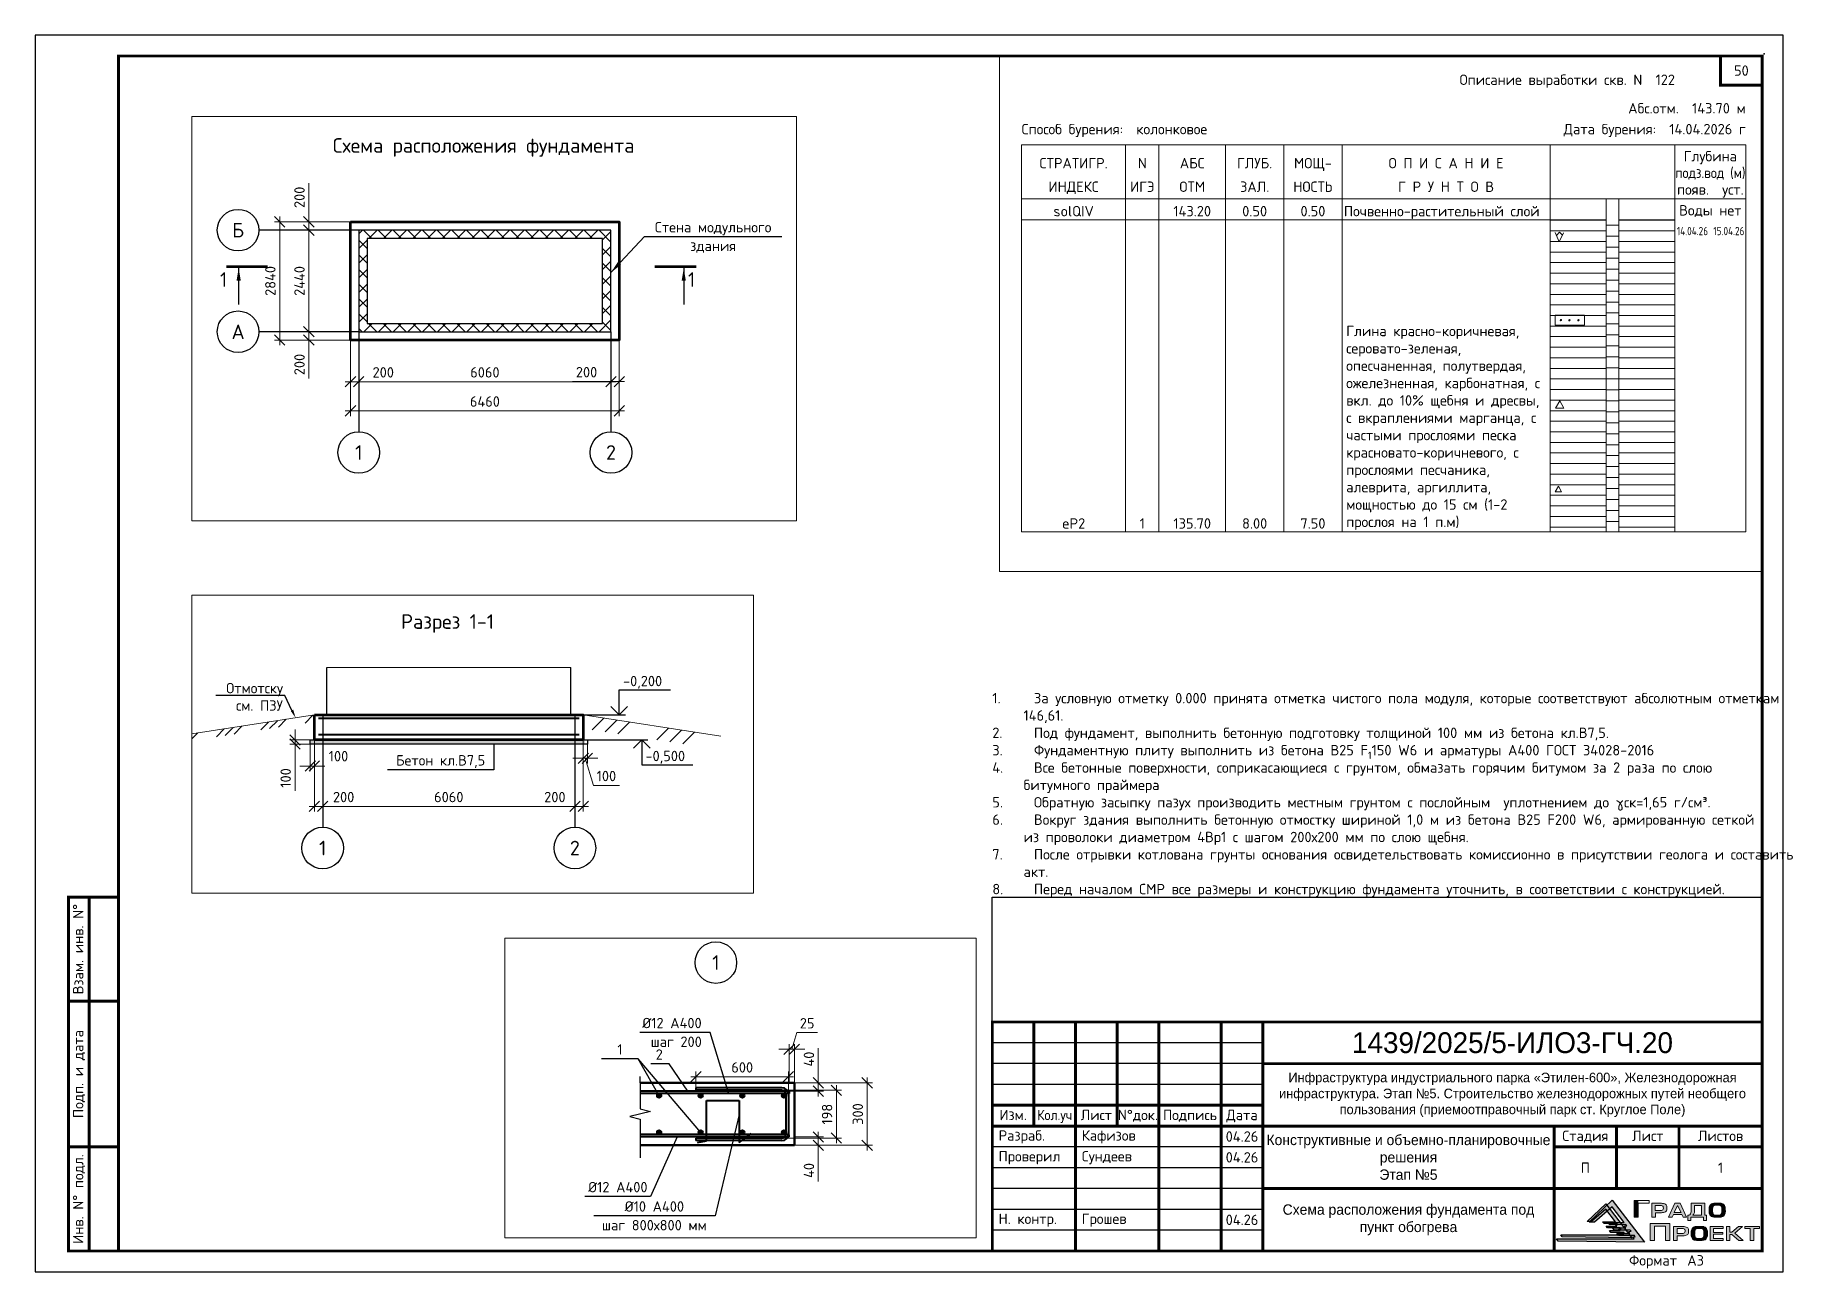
# Paper-space layout '20 пункт обогр' of a CAD drawing. Header units: millimetres. Extents: x 162 to 585, y -58 to 239.
# The model-space entities are those that its viewports show. They can reach past a viewport. Long polylines and large blocks are cut down to what shows.
import ezdxf
from ezdxf import colors
from ezdxf.entities.mleader import LeaderData, LeaderLine
from ezdxf.enums import TextEntityAlignment as Align
from ezdxf.math import Vec2, Vec3

# ---------------------------------------------------------------- set-up
doc = ezdxf.new("R2018")
doc.units = ezdxf.units.MM
doc.linetypes.add('ГОСТ 2.303 5', pattern=[24, 20, -1.5, 1, -1.5])
doc.layers.get('Defpoints').update_dxf_attribs({"color": 3})
for name, color, linetype in [('Skv', 7, 'Continuous'), ('Table', 7, 'Continuous'), ('ГрП_Рамка_ДинамическийФормат', 7, 'Continuous'), ('ПП_Рамка_ДинамическийФормат', 7, 'Continuous'), ('СПДС_Оси', 7, 'ГОСТ 2.303 5')]:
    doc.layers.add(name, color=color, linetype=linetype)
for name, color, linetype, lineweight in [('АРМАТУРА2', 7, 'Continuous', 40), ('второстепенные', 7, 'Continuous', 25), ('выноска', 7, 'Continuous', 18), ('металл', 7, 'Continuous', 40), ('основная', 7, 'Continuous', 50), ('СПДС_ВЫНОСКИ', 7, 'Continuous', 18), ('СПДС_РАЗМЕРЫ', 7, 'Continuous', 18), ('СПДС_СЕЧЕНИЯ', 7, 'Continuous', 25), ('СПДС_СИМВОЛЫ', 7, 'Continuous', 25), ('текст', 7, 'Continuous', 20), ('Фундамент', 7, 'Continuous', 53), ('штриховка', 7, 'Continuous', 9)]:
    doc.layers.add(name, color=color, linetype=linetype, lineweight=lineweight)
doc.styles.add('ISOCPEUR', font='isocpeur.ttf')
doc.styles.add('ВНИПИТЕКСТ', font='isocpeui.ttf')
doc.styles.add('ГОСТ 2.304', font='isocpeur.ttf')
doc.styles.add('СПДС', font='isocpeur.ttf')
doc.dimstyles.new('СПДС$0', dxfattribs={"dimscale": 100, "dimtxt": 2.5, "dimasz": 2.5, "dimexe": 1.25, "dimexo": 0.004, "dimgap": 1, "dimtad": 1, "dimdec": 0, "dimtxsty": 'ВНИПИТЕКСТ', "dimblk": 'OBLIQUE', "dimcen": 0, "dimdle": 1.25, "dimclrd": 256, "dimclre": 256, "dimclrt": 256, "dimadec": 0, "dimazin": 2, "dimtfac": 1, "dimtdec": 0, "dimtmove": 1, "dimatfit": 3, "dimldrblk": 'NONE', "dimfxl": 1, "dimlwd": -1, "dimlwe": -1, "dimarcsym": 0})

psp = doc.layouts.new('20 пункт обогр')

# ---------------------------------------------------------------- texts
at = {"layer": 'текст', "ltscale": 50, "insert": (392.19, 32.18), "char_height": 2.5, "attachment_point": 7, "style": 'ГОСТ 2.304'}
psp.add_mtext_dynamic_manual_height_columns('\\A1;\\pxi-3,l3,sm1;1.^IЗа условную отметку 0.000 принята отметка чистого пола модуля, которые соответствуют абсолютным отметкам 146,61.\\P2.^IПод фундамент, выполнить бетонную подготовку толщиной 100 мм из бетона кл.В7,5.\\P3.^IФундаментную плиту выполнить из бетона В25 F{\\H0.7x;\\S^ 1;\\H1.42857x;150 W6 и арматуры А400 ГОСТ 34028-2016\\P4.^IВсе бетонные поверхности, соприкасающиеся с грунтом, обмазать горячим битумом за 2 раза по слою битумного праймера\\P5.^IОбратную засыпку пазух производить местным грунтом с послойным  уплотнением до γск=1,65 г/см³.\\P6.^IВокруг здания выполнить бетонную отмостку шириной 1,0 м из бетона В25 F200 W6, армированную сеткой из проволоки диаметром 4Вр1 с шагом 200х200 мм по слою щебня.\\P7.^IПосле отрывки котлована грунты основания освидетельствовать комиссионно в присутствии геолога и составить акт.\\P8.^IПеред началом СМР все размеры и конструкцию фундамента уточнить, в соответствии с конструкцией.}', width=185, gutter_width=62500, heights=[124.07], dxfattribs=at)
at = {"layer": 'текст', "ltscale": 50, "char_height": 2.5, "width": 10, "attachment_point": 5, "style": 'ГОСТ 2.304'}
for insert in [(452.19, -25.32), (452.19, -30.32), (452.19, -45.32)]:
    psp.add_mtext('04.26', dxfattribs=dict(at, insert=insert))

msp = doc.modelspace()

# ---------------------------------------------------------------- texts
at = {"layer": 'СПДС_ВЫНОСКИ', "lineweight": 25, "ltscale": 100, "style": 'ГОСТ 2.304'}
for s, p in [('%%C12 А400', (4907791.1, -1083960.7)), (' шаг 200', (4907833.5, -1084410.7))]:
    msp.add_text(s, height=250, dxfattribs=at).set_placement(p)
at = {"layer": 'СПДС_ВЫНОСКИ', "lineweight": 25, "ltscale": 0.166667, "style": 'ГОСТ 2.304'}
msp.add_text('Стена модульного', height=250, dxfattribs=at).set_placement((4901026, -1084165.2), align=Align.CENTER)
msp.add_text('здания', height=250, dxfattribs=at).set_placement((4901026, -1084365.2), align=Align.TOP_CENTER)
msp.add_text('%%C10 А400', height=250, dxfattribs=at).set_placement((4907367.7, -1088366.1))
at = {"layer": 'СПДС_ВЫНОСКИ', "lineweight": 25, "ltscale": 0.083333, "style": 'ГОСТ 2.304'}
msp.add_text('Бетон кл.В7,5', height=250, dxfattribs=at).set_placement((4896441.8, -1095937.2), align=Align.CENTER)
at = {"layer": 'СПДС_СИМВОЛЫ', "linetype": 'Continuous', "lineweight": 25, "ltscale": 50, "style": 'ГОСТ 2.304'}
for s, p in [('-0,200', (4900824.9, -1094032.7)), ('-0,500', (4901364.7, -1095832.7))]:
    msp.add_text(s, height=250, dxfattribs=at).set_placement(p)
at = {"layer": 'текст', "style": 'ISOCPEUR'}
for s, p in [('Описание выработки скв. N  122', (4870882.4, -1082090.9)), ('Абс.отм.  143.70 м', (4872582.4, -1082776.3)), ('Дата бурения:  14.04.2026 г', (4872582.4, -1083276.3))]:
    msp.add_text(s, height=250, dxfattribs=at).set_placement(p, align=Align.RIGHT)
at = {"layer": 'текст', "ltscale": 25, "style": 'ГОСТ 2.304'}
msp.add_text('Схема расположения фундамента', height=350, dxfattribs=at).set_placement((4895511.1, -1081901.8), align=Align.TOP_CENTER)
at = {"layer": 'текст', "ltscale": 100, "style": 'ГОСТ 2.304'}
msp.add_text('1', height=350, dxfattribs=at).set_placement((4909558.7, -1082383.8), align=Align.MIDDLE_CENTER)
at = {"layer": 'текст', "style": 'ISOCPEUR'}
for s, p in [('Способ бурения:  колонковое', (4855182.4, -1083276.3)), ('Почвенно-растительный слой', (4862926.5, -1085246.3))]:
    msp.add_text(s, height=250, dxfattribs=at).set_placement(p)
for s, p in [('Глубина', (4871732.4, -1083926.3)), ('СТРАТИГР.', (4856432.4, -1084092.9)), ('N', (4858082.4, -1084092.9)), ('АБС', (4859282.4, -1084092.9)), ('ГЛУБ.', (4860782.4, -1084092.9)), ('МОЩ-', (4862182.4, -1084092.9)), ('О П И С А Н И Е', (4865382.4, -1084092.9)), ('ИНДЕКС', (4856432.4, -1084659.6)), ('ИГЭ', (4858082.4, -1084659.6)), ('ОТМ', (4859282.4, -1084659.6)), ('ЗАЛ.', (4860782.4, -1084659.6)), ('НОСТЬ', (4862182.4, -1084659.6)), ('Г Р У Н Т О В', (4865382.4, -1084659.6)), ('появ.  уст.', (4871732.4, -1084726.3)), ('solQIV', (4856432.4, -1085246.3)), ('143.20', (4859282.4, -1085246.3)), ('0.50', (4860782.4, -1085246.3)), ('0.50', (4862182.4, -1085246.3)), ('Воды нет', (4871732.4, -1085226.3)), ('eP2', (4856432.4, -1092746.3)), ('1', (4858082.4, -1092746.3)), ('135.70', (4859282.4, -1092746.3)), ('8.00', (4860782.4, -1092746.3)), ('7.50', (4862182.4, -1092746.3))]:
    msp.add_text(s, height=250, dxfattribs=at).set_placement(p, align=Align.CENTER)
at = {"layer": 'текст', "style": 'ISOCPEUR', "width": 0.9}
msp.add_text('подз.вод (м)', height=250, dxfattribs=at).set_placement((4871732.4, -1084326.3), align=Align.CENTER)
at = {"layer": 'текст', "ltscale": 0.166667, "style": 'ГОСТ 2.304'}
for s, p in [('Б', (4889611.1, -1084111)), ('А', (4889611.1, -1086551)), ('1', (4892511.1, -1089451)), ('2', (4898571.1, -1089451)), ('Разрез 1-1', (4896608.3, -1092480)), ('1', (4893608.3, -1097918.9)), ('2', (4899668.3, -1097918.9))]:
    msp.add_text(s, height=350, dxfattribs=at).set_placement(p, align=Align.MIDDLE_CENTER)
for p in [(4889174.4, -1085473.2), (4900419.4, -1085473.2)]:
    msp.add_text('1', height=350, dxfattribs=at).set_placement(p)
at = {"layer": 'текст', "style": 'ISOCPEUR', "width": 0.8}
for s, p in [('14.04.26', (4870927.4, -1085699.8)), ('15.04.26', (4871804.9, -1085699.5))]:
    msp.add_text(s, height=200, dxfattribs=at).set_placement(p)
at = {"layer": 'текст', "insert": (4862982.4, -1092776.3), "char_height": 250, "width": 4900, "attachment_point": 7, "style": 'ГОСТ 2.304'}
msp.add_mtext('Глина красно-коричневая, серовато-зеленая, опесчаненная, полутвердая, ожелезненная, карбонатная, с вкл. до 10% щебня и дресвы, с вкраплениями марганца, с частыми прослоями песка красновато-коричневого, с прослоями песчаника, алеврита, аргиллита, мощностью до 15 см (1-2 прослоя на 1 п.м)', dxfattribs=at)

# ---------------------------------------------------------------- blocks, each defined once
blk = doc.blocks.new('*U19')
at = {"layer": 'ПП_Рамка_ДинамическийФормат', "linetype": 'Continuous', "lineweight": 30, "true_color": 0x0c6001}
h = blk.add_hatch(color=88, dxfattribs=at)
h.dxf.hatch_style = 1
h.paths.add_polyline_path([(373.4, 11.89), (378.95, 17.21), (386.72, 7.1), (365.95, 7.34), (365.59, 7.93), (384.24, 7.93), (383.87, 8.41), (384.5, 8.41), (384.28, 8.69), (380.46, 8.69), (380.04, 9.24), (383.23, 9.24), (382.86, 9.72), (383.49, 9.73), (383.27, 10), (379.47, 10), (379.04, 10.56), (382.22, 10.56), (381.86, 11.03), (382.48, 11.04), (382.26, 11.33), (378.45, 11.32), (378.02, 11.87), (381.84, 11.88), (378.98, 15.58), (374.72, 11.89)])
at = {"layer": 'ПП_Рамка_ДинамическийФормат', "linetype": 'Continuous', "lineweight": 0, "true_color": 0x033c8c}
h = blk.add_hatch(color=156, dxfattribs=at)
h.dxf.hatch_style = 1
h.paths.add_polyline_path([(385.23, 13.1), (385.23, 17.14), (384.23, 17.14), (384.23, 13.1)])
at = {"layer": 'ПП_Рамка_ДинамическийФормат', "linetype": 'Continuous', "lineweight": 30, "true_color": 0x033c8c}
h = blk.add_hatch(color=156, dxfattribs=at)
h.dxf.hatch_style = 1
h.paths.add_polyline_path([(372.93, 12.05), (377.41, 16.35), (383.69, 8.19), (366.92, 8.38), (366.62, 8.85), (381.68, 8.85), (381.39, 9.24), (381.89, 9.24), (381.72, 9.47), (378.63, 9.47), (378.29, 9.91), (380.87, 9.91), (380.57, 10.3), (381.08, 10.3), (380.9, 10.53), (377.83, 10.53), (377.48, 10.98), (380.05, 10.98), (379.76, 11.36), (380.26, 11.36), (380.08, 11.6), (377.01, 11.59), (376.66, 12.04), (379.74, 12.04), (377.44, 15.03), (374, 12.05)])
at = {"layer": 'ПП_Рамка_ДинамическийФормат', "linetype": 'Continuous', "lineweight": 0, "true_color": 0x033c8c}
h = blk.add_hatch(color=156, dxfattribs=at)
h.dxf.hatch_style = 1
h.paths.add_polyline_path([(391.81, 16.19, 0.129761), (390.77, 16.46), (388.48, 16.46), (388.48, 13.1), (389.33, 13.1), (389.33, 14.21), (390.8, 14.21, 0.148195), (391.76, 14.43, 0.229809), (392.12, 15.01), (392.12, 15.6, 0.271278)])
h.paths.add_polyline_path([(389.32, 15.95), (390.58, 15.95, -0.094959), (390.98, 15.88, -0.198887), (391.19, 15.68, -0.099141), (391.26, 15.31, -0.182798), (391.11, 14.9, -0.188884), (390.82, 14.74, -0.015492), (390.55, 14.72), (389.32, 14.72)], flags=16)
h.paths.add_polyline_path([(395.32, 16.48), (394.01, 16.48), (392.49, 13.1), (393.39, 13.1), (393.65, 13.79), (395.68, 13.79), (395.99, 13.1), (396.83, 13.1)])
h.paths.add_polyline_path([(394.67, 15.96), (395.5, 14.23), (393.87, 14.23)], flags=16)
h.paths.add_polyline_path([(401.21, 16.47), (397.94, 16.47), (397.94, 14.64, -0.224), (397.59, 13.73), (397.48, 13.62), (397.13, 13.62), (397.13, 12.35), (397.83, 12.35), (397.83, 13.1), (400.91, 13.1), (400.91, 12.36), (401.64, 12.36), (401.64, 13.62), (401.21, 13.62)])
h.paths.add_polyline_path([(398.73, 15.97), (400.42, 15.97), (400.42, 13.6), (398.33, 13.6), (398.34, 13.66), (398.41, 13.69), (398.48, 13.76, 0.193412), (398.73, 14.4)], flags=16)
h.paths.add_polyline_path([(392.77, 11.58), (388.11, 11.58), (388.11, 7.56), (389.13, 7.56), (389.13, 10.93), (391.75, 10.93), (391.75, 7.56), (392.77, 7.56)])
h.paths.add_polyline_path([(397.29, 9.47), (397.29, 10.05, 0.311605), (397.01, 10.64, 0.129761), (395.97, 10.91), (393.68, 10.91), (393.68, 7.56), (394.53, 7.56), (394.53, 8.66), (396, 8.66, 0.148195), (396.96, 8.89, 0.267677)])
h.paths.add_polyline_path([(394.53, 10.41), (395.78, 10.41, -0.094959), (396.19, 10.33, -0.198887), (396.4, 10.13, -0.099141), (396.47, 9.76, -0.182798), (396.32, 9.35, -0.188884), (396.03, 9.2, -0.015492), (395.76, 9.18), (394.53, 9.18)], flags=16)
h.paths.add_polyline_path([(405.51, 9.48), (403.33, 9.48), (403.33, 10.41), (405.61, 10.41), (405.61, 10.91), (402.53, 10.91), (402.53, 7.56), (405.61, 7.56), (405.61, 8.01), (403.33, 8.01), (403.33, 9.04), (405.51, 9.04)])
h.paths.add_polyline_path([(407.25, 10.91), (406.45, 10.91), (406.45, 7.56), (407.25, 7.56), (407.25, 9), (407.73, 9), (409.41, 7.56), (410.42, 7.56), (408.4, 9.26), (410.26, 10.91), (409.28, 10.91), (407.72, 9.5), (407.25, 9.5)])
h.paths.add_polyline_path([(412.96, 10.4), (414.32, 10.4), (414.32, 10.91), (410.79, 10.91), (410.79, 10.4), (412.15, 10.4), (412.15, 7.56), (412.96, 7.56)])
h = blk.add_hatch(color=156, dxfattribs=at)
h.dxf.hatch_style = 1
edge = h.paths.add_edge_path()
edge.add_spline(control_points=[(404.18, 13.1), (404.31, 13.1), (404.55, 13.1), (404.88, 13.12), (405.17, 13.17), (405.43, 13.26), (405.66, 13.35), (405.86, 13.54), (406.04, 13.82), (406.16, 14.32), (406.15, 14.7), (406.14, 14.94), (406.14, 15.1), (406.14, 15.39), (406.04, 15.79), (405.86, 16.07), (405.66, 16.26), (405.43, 16.36), (405.17, 16.45), (404.88, 16.5), (404.55, 16.51), (404.31, 16.51), (404.18, 16.51), (404.05, 16.51), (403.82, 16.51), (403.49, 16.5), (403.2, 16.45), (402.94, 16.36), (402.71, 16.26), (402.51, 16.07), (402.33, 15.79), (402.23, 15.39), (402.23, 15.1), (402.23, 14.94), (402.22, 14.7), (402.21, 14.32), (402.33, 13.82), (402.51, 13.54), (402.71, 13.35), (402.94, 13.26), (403.2, 13.17), (403.49, 13.12), (403.82, 13.1), (404.05, 13.1), (404.18, 13.1)], knot_values=[0, 0, 0, 0, 0.392432, 0.709081, 0.998708, 1.278127, 1.53821, 1.728059, 2.110629, 2.5013, 3.242256, 3.242256, 3.242256, 3.711066, 4.101736, 4.484307, 4.674156, 4.934238, 5.213657, 5.503284, 5.819934, 6.212366, 6.212366, 6.212366, 6.590896, 6.907546, 7.197173, 7.476592, 7.736674, 7.926524, 8.309094, 8.699764, 9.168574, 9.168574, 9.168574, 9.90953, 10.300201, 10.682771, 10.87262, 11.132703, 11.412122, 11.701749, 12.018398, 12.396929, 12.396929, 12.396929, 12.396929], degree=3, periodic=0)
edge = h.paths.add_edge_path(flags=16)
edge.add_spline(control_points=[(403.07, 14.94), (403.07, 14.88), (403.07, 14.8), (403.07, 14.81), (403.07, 14.69), (403.06, 14.48), (403.1, 14.21), (403.14, 14), (403.23, 13.87), (403.29, 13.75), (403.41, 13.68), (403.54, 13.61), (403.7, 13.6), (403.89, 13.59), (404.04, 13.58), (404.15, 13.58), (404.18, 13.58), (404.22, 13.58), (404.32, 13.58), (404.48, 13.59), (404.66, 13.6), (404.83, 13.61), (404.96, 13.68), (405.07, 13.74), (405.14, 13.87), (405.22, 13.99), (405.27, 14.2), (405.31, 14.47), (405.3, 14.69), (405.3, 14.81), (405.3, 14.93), (405.31, 15.14), (405.27, 15.41), (405.23, 15.62), (405.14, 15.75), (405.07, 15.87), (404.96, 15.93), (404.83, 16), (404.66, 16.01), (404.48, 16.02), (404.32, 16.03), (404.22, 16.03), (404.19, 16.03), (404.15, 16.03), (404.05, 16.03), (403.89, 16.02), (403.71, 16.01), (403.54, 16), (403.41, 15.93), (403.3, 15.87), (403.23, 15.75), (403.15, 15.62), (403.1, 15.41), (403.06, 15.14), (403.07, 15), (403.07, 14.94)], knot_values=[0, 0, 0, 0, 1, 2, 3, 4, 5, 6, 7, 8, 9, 10, 11, 12, 13, 14, 15, 16, 17, 18, 19, 20, 21, 22, 23, 24, 25, 26, 27, 28, 29, 30, 31, 32, 33, 34, 35, 36, 37, 38, 39, 40, 41, 42, 43, 44, 45, 46, 47, 48, 49, 50, 51, 52, 53, 53, 53, 53], degree=3, periodic=0)
h = blk.add_hatch(color=156, dxfattribs=at)
h.dxf.hatch_style = 1
edge = h.paths.add_edge_path()
edge.add_spline(control_points=[(399.88, 7.56), (400.01, 7.56), (400.25, 7.56), (400.58, 7.56), (400.87, 7.58), (401.14, 7.67), (401.36, 7.76), (401.57, 7.96), (401.74, 8.23), (401.86, 8.73), (401.85, 9.11), (401.85, 9.36), (401.85, 9.51), (401.85, 9.8), (401.74, 10.21), (401.57, 10.48), (401.36, 10.68), (401.14, 10.77), (400.87, 10.86), (400.58, 10.91), (400.25, 10.91), (400.01, 10.91), (399.88, 10.91), (399.76, 10.91), (399.52, 10.91), (399.2, 10.91), (398.9, 10.86), (398.64, 10.77), (398.41, 10.68), (398.21, 10.48), (398.04, 10.21), (397.93, 9.8), (397.93, 9.51), (397.93, 9.36), (397.92, 9.11), (397.91, 8.73), (398.04, 8.23), (398.21, 7.96), (398.41, 7.76), (398.64, 7.67), (398.9, 7.58), (399.2, 7.56), (399.52, 7.56), (399.76, 7.56), (399.88, 7.56)], knot_values=[0, 0, 0, 0, 0.392432, 0.709081, 0.998708, 1.278127, 1.53821, 1.728059, 2.110629, 2.5013, 3.242256, 3.242256, 3.242256, 3.711066, 4.101736, 4.484307, 4.674156, 4.934238, 5.213657, 5.503284, 5.819934, 6.212366, 6.212366, 6.212366, 6.590896, 6.907546, 7.197173, 7.476592, 7.736674, 7.926524, 8.309094, 8.699764, 9.168574, 9.168574, 9.168574, 9.90953, 10.300201, 10.682771, 10.87262, 11.132703, 11.412122, 11.701749, 12.018398, 12.396929, 12.396929, 12.396929, 12.396929], degree=3, periodic=0)
edge = h.paths.add_edge_path(flags=16)
edge.add_spline(control_points=[(398.77, 9.35), (398.78, 9.3), (398.78, 9.22), (398.78, 9.22), (398.77, 9.11), (398.77, 8.89), (398.81, 8.62), (398.85, 8.41), (398.93, 8.28), (399, 8.16), (399.11, 8.1), (399.24, 8.03), (399.41, 8.02), (399.59, 8), (399.75, 8), (399.85, 8), (399.89, 8), (399.92, 8), (400.03, 8), (400.19, 8), (400.37, 8.01), (400.53, 8.02), (400.66, 8.09), (400.78, 8.16), (400.85, 8.28), (400.93, 8.4), (400.97, 8.61), (401.01, 8.88), (401.01, 9.1), (401, 9.22), (401.01, 9.34), (401.01, 9.55), (400.97, 9.82), (400.93, 10.03), (400.85, 10.16), (400.78, 10.28), (400.67, 10.34), (400.53, 10.42), (400.37, 10.42), (400.19, 10.44), (400.03, 10.44), (399.93, 10.44), (399.89, 10.44), (399.85, 10.44), (399.75, 10.44), (399.59, 10.44), (399.41, 10.42), (399.25, 10.41), (399.11, 10.34), (399, 10.28), (398.93, 10.16), (398.85, 10.03), (398.81, 9.82), (398.77, 9.55), (398.77, 9.41), (398.77, 9.35)], knot_values=[0, 0, 0, 0, 1, 2, 3, 4, 5, 6, 7, 8, 9, 10, 11, 12, 13, 14, 15, 16, 17, 18, 19, 20, 21, 22, 23, 24, 25, 26, 27, 28, 29, 30, 31, 32, 33, 34, 35, 36, 37, 38, 39, 40, 41, 42, 43, 44, 45, 46, 47, 48, 49, 50, 51, 52, 53, 53, 53, 53], degree=3, periodic=0)
at = {"layer": 'ПП_Рамка_ДинамическийФормат'}
blk.add_lwpolyline([(0, 0), (420, 0), (420, 297), (0, 297)], close=True, dxfattribs=at)
at = {"layer": 'ПП_Рамка_ДинамическийФормат', "const_width": 0.7}
for points in [[(20, 5), (415, 5), (415, 292), (20, 292)], [(415, 285), (415, 292), (405, 292), (405, 285)], [(8, 5), (20, 5), (20, 90), (8, 90)], [(230, 60), (230, 5), (415, 5), (415, 60)]]:
    blk.add_lwpolyline(points, close=True, dxfattribs=at)
for points in [[(13, 5), (13, 90)], [(20, 65), (8, 65)], [(240, 60), (240, 35)], [(250, 60), (250, 5)], [(260, 60), (260, 35)], [(270, 60), (270, 5)], [(285, 60), (285, 5)], [(295, 60), (295, 5)], [(295, 50), (415, 50)], [(295, 40), (230, 40)], [(295, 35), (230, 35)], [(295, 35), (415, 35)], [(365, 35), (365, 5)], [(380, 35), (380, 20)], [(395, 35), (395, 20)], [(20, 30), (8, 30)], [(415, 30), (365, 30)], [(295, 20), (415, 20)]]:
    blk.add_lwpolyline(points, dxfattribs=at)
at = {"layer": 'ПП_Рамка_ДинамическийФормат'}
for points in [[(295, 55), (230, 55)], [(295, 50), (230, 50)], [(295, 45), (230, 45)], [(295, 30), (230, 30)], [(295, 25), (230, 25)], [(295, 20), (230, 20)], [(295, 15), (230, 15)], [(295, 10), (230, 10)]]:
    blk.add_lwpolyline(points, dxfattribs=at)
at = {"layer": 'ПП_Рамка_ДинамическийФормат', "color": 88, "linetype": 'Continuous', "lineweight": 30, "true_color": 0x0c6001}
blk.add_lwpolyline([(373.4, 11.89), (378.95, 17.21), (386.72, 7.1), (365.95, 7.34), (365.59, 7.93), (384.24, 7.93), (383.87, 8.41), (384.5, 8.41), (384.28, 8.69), (380.46, 8.69), (380.04, 9.24), (383.23, 9.24), (382.86, 9.72), (383.49, 9.73), (383.27, 10), (379.47, 10), (379.04, 10.56), (382.22, 10.56), (381.86, 11.03), (382.48, 11.04), (382.26, 11.33), (378.45, 11.32), (378.02, 11.87), (381.84, 11.88), (378.98, 15.58), (374.72, 11.89)], close=True, dxfattribs=at)
at = {"layer": 'ПП_Рамка_ДинамическийФормат', "color": 156, "linetype": 'Continuous', "lineweight": 0, "true_color": 0x033c8c}
blk.add_lwpolyline([(384.23, 13.1), (384.23, 17.14), (387.8, 17.14), (387.8, 16.53), (385.23, 16.53), (385.23, 13.1), (384.23, 13.1)], dxfattribs=at)
at = {"layer": 'ПП_Рамка_ДинамическийФормат', "color": 7, "linetype": 'Continuous', "lineweight": 30, "true_color": 0xffffff}
blk.add_lwpolyline([(372.93, 12.05), (377.41, 16.35), (383.69, 8.19), (366.92, 8.38), (366.62, 8.85), (381.68, 8.85), (381.39, 9.24), (381.89, 9.24), (381.72, 9.47), (378.63, 9.47), (378.29, 9.91), (380.87, 9.91), (380.57, 10.3), (381.08, 10.3), (380.9, 10.53), (377.83, 10.53), (377.48, 10.98), (380.05, 10.98), (379.76, 11.36), (380.26, 11.36), (380.08, 11.6), (377.01, 11.59), (376.66, 12.04), (379.74, 12.04), (377.44, 15.03), (374, 12.05)], close=True, dxfattribs=at)
at = {"layer": 'ПП_Рамка_ДинамическийФормат', "color": 156, "linetype": 'Continuous', "lineweight": 0, "true_color": 0x033c8c}
for points in [[(388.48, 13.1), (388.48, 16.46), (390.77, 16.46, -0.129761), (391.81, 16.19, -0.271278), (392.12, 15.6), (392.12, 15.01, -0.229809), (391.76, 14.43, -0.148195), (390.8, 14.21), (389.33, 14.21), (389.33, 13.1), (388.48, 13.1)], [(397.94, 16.47), (401.21, 16.47), (401.21, 13.62), (401.64, 13.62), (401.64, 12.36), (400.91, 12.36), (400.91, 13.1), (397.83, 13.1), (397.83, 12.35), (397.13, 12.35), (397.13, 13.62), (397.48, 13.62), (397.59, 13.73, 0.224), (397.94, 14.64), (397.94, 16.47)], [(393.68, 7.56), (393.68, 10.91), (395.97, 10.91, -0.129761), (397.01, 10.64, -0.311605), (397.29, 10.05), (397.29, 9.47, -0.267677), (396.96, 8.89, -0.148195), (396, 8.66), (394.53, 8.66), (394.53, 7.56), (393.68, 7.56)]]:
    blk.add_lwpolyline(points, format="xyb", dxfattribs=at)
for points in [[(389.32, 15.95), (390.58, 15.95, -0.094959), (390.98, 15.88, -0.198887), (391.19, 15.68, -0.099141), (391.26, 15.31, -0.182798), (391.11, 14.9, -0.188884), (390.82, 14.74, -0.015492), (390.55, 14.72), (389.32, 14.72), (389.32, 15.95)], [(398.73, 15.97), (400.42, 15.97), (400.42, 13.6), (398.33, 13.6), (398.34, 13.66), (398.41, 13.69), (398.48, 13.76, 0.193412), (398.73, 14.4), (398.73, 15.97)], [(394.53, 10.41), (395.78, 10.41, -0.094959), (396.19, 10.33, -0.198887), (396.4, 10.13, -0.099141), (396.47, 9.76, -0.182798), (396.32, 9.35, -0.188884), (396.03, 9.2, -0.015492), (395.76, 9.18), (394.53, 9.18), (394.53, 10.41)]]:
    blk.add_lwpolyline(points, format="xyb", close=True, dxfattribs=at)
for points in [[(392.49, 13.1), (394.01, 16.48), (395.32, 16.48), (396.83, 13.1), (395.99, 13.1), (395.68, 13.79), (393.65, 13.79), (393.39, 13.1)], [(393.87, 14.23), (395.5, 14.23), (394.67, 15.96), (393.87, 14.23)], [(392.77, 7.56), (392.77, 11.58), (388.11, 11.58), (388.11, 7.56), (389.13, 7.56), (389.13, 10.93), (391.75, 10.93), (391.75, 7.56)], [(402.53, 10.91), (402.53, 7.56), (405.61, 7.56), (405.61, 8.01), (403.33, 8.01), (403.33, 9.04), (405.51, 9.04), (405.51, 9.48), (403.33, 9.48), (403.33, 10.41), (405.61, 10.41), (405.61, 10.91)], [(406.45, 10.91), (407.25, 10.91), (407.25, 9.5), (407.72, 9.5), (409.28, 10.91), (410.26, 10.91), (408.4, 9.26), (410.42, 7.56), (409.41, 7.56), (407.73, 9), (407.25, 9), (407.25, 7.56), (406.45, 7.56)], [(412.15, 7.56), (412.15, 10.4), (410.79, 10.4), (410.79, 10.91), (414.32, 10.91), (414.32, 10.4), (412.96, 10.4), (412.96, 7.56)]]:
    blk.add_lwpolyline(points, close=True, dxfattribs=at)
for points in [[(404.18, 13.1), (404.31, 13.1), (404.55, 13.1), (404.88, 13.12), (405.17, 13.17), (405.43, 13.26), (405.66, 13.35), (405.86, 13.54), (406.04, 13.82), (406.16, 14.32), (406.15, 14.7), (406.14, 14.94), (406.14, 15.1), (406.14, 15.39), (406.04, 15.79), (405.86, 16.07), (405.66, 16.26), (405.43, 16.36), (405.17, 16.45), (404.88, 16.5), (404.55, 16.51), (404.31, 16.51), (404.18, 16.51), (404.05, 16.51), (403.82, 16.51), (403.49, 16.5), (403.2, 16.45), (402.94, 16.36), (402.71, 16.26), (402.51, 16.07), (402.33, 15.79), (402.23, 15.39), (402.23, 15.1), (402.23, 14.94), (402.22, 14.7), (402.21, 14.32), (402.33, 13.82), (402.51, 13.54), (402.71, 13.35), (402.94, 13.26), (403.2, 13.17), (403.49, 13.12), (403.82, 13.1), (404.05, 13.1), (404.18, 13.1)], [(399.88, 7.56), (400.01, 7.56), (400.25, 7.56), (400.58, 7.56), (400.87, 7.58), (401.14, 7.67), (401.36, 7.76), (401.57, 7.96), (401.74, 8.23), (401.86, 8.73), (401.85, 9.11), (401.85, 9.36), (401.85, 9.51), (401.85, 9.8), (401.74, 10.21), (401.57, 10.48), (401.36, 10.68), (401.14, 10.77), (400.87, 10.86), (400.58, 10.91), (400.25, 10.91), (400.01, 10.91), (399.88, 10.91), (399.76, 10.91), (399.52, 10.91), (399.2, 10.91), (398.9, 10.86), (398.64, 10.77), (398.41, 10.68), (398.21, 10.48), (398.04, 10.21), (397.93, 9.8), (397.93, 9.51), (397.93, 9.36), (397.92, 9.11), (397.91, 8.73), (398.04, 8.23), (398.21, 7.96), (398.41, 7.76), (398.64, 7.67), (398.9, 7.58), (399.2, 7.56), (399.52, 7.56), (399.76, 7.56), (399.88, 7.56)]]:
    blk.add_open_spline(points, degree=3, knots=[0, 0, 0, 0, 0.392432, 0.709081, 0.998708, 1.278127, 1.53821, 1.728059, 2.110629, 2.5013, 3.242256, 3.242256, 3.242256, 3.711066, 4.101736, 4.484307, 4.674156, 4.934238, 5.213657, 5.503284, 5.819934, 6.212366, 6.212366, 6.212366, 6.590896, 6.907546, 7.197173, 7.476592, 7.736674, 7.926524, 8.309094, 8.699764, 9.168574, 9.168574, 9.168574, 9.90953, 10.300201, 10.682771, 10.87262, 11.132703, 11.412122, 11.701749, 12.018398, 12.396929, 12.396929, 12.396929, 12.396929], dxfattribs=at)
for points in [[(403.07, 14.94), (403.07, 14.88), (403.07, 14.8), (403.07, 14.81), (403.07, 14.69), (403.06, 14.48), (403.1, 14.21), (403.14, 14), (403.23, 13.87), (403.29, 13.75), (403.41, 13.68), (403.54, 13.61), (403.7, 13.6), (403.89, 13.59), (404.04, 13.58), (404.15, 13.58), (404.18, 13.58), (404.22, 13.58), (404.32, 13.58), (404.48, 13.59), (404.66, 13.6), (404.83, 13.61), (404.96, 13.68), (405.07, 13.74), (405.14, 13.87), (405.22, 13.99), (405.27, 14.2), (405.31, 14.47), (405.3, 14.69), (405.3, 14.81), (405.3, 14.93), (405.31, 15.14), (405.27, 15.41), (405.23, 15.62), (405.14, 15.75), (405.07, 15.87), (404.96, 15.93), (404.83, 16), (404.66, 16.01), (404.48, 16.02), (404.32, 16.03), (404.22, 16.03), (404.19, 16.03), (404.15, 16.03), (404.05, 16.03), (403.89, 16.02), (403.71, 16.01), (403.54, 16), (403.41, 15.93), (403.3, 15.87), (403.23, 15.75), (403.15, 15.62), (403.1, 15.41), (403.06, 15.14), (403.07, 15), (403.07, 14.94)], [(398.77, 9.35), (398.78, 9.3), (398.78, 9.22), (398.78, 9.22), (398.77, 9.11), (398.77, 8.89), (398.81, 8.62), (398.85, 8.41), (398.93, 8.28), (399, 8.16), (399.11, 8.1), (399.24, 8.03), (399.41, 8.02), (399.59, 8), (399.75, 8), (399.85, 8), (399.89, 8), (399.92, 8), (400.03, 8), (400.19, 8), (400.37, 8.01), (400.53, 8.02), (400.66, 8.09), (400.78, 8.16), (400.85, 8.28), (400.93, 8.4), (400.97, 8.61), (401.01, 8.88), (401.01, 9.1), (401, 9.22), (401.01, 9.34), (401.01, 9.55), (400.97, 9.82), (400.93, 10.03), (400.85, 10.16), (400.78, 10.28), (400.67, 10.34), (400.53, 10.42), (400.37, 10.42), (400.19, 10.44), (400.03, 10.44), (399.93, 10.44), (399.89, 10.44), (399.85, 10.44), (399.75, 10.44), (399.59, 10.44), (399.41, 10.42), (399.25, 10.41), (399.11, 10.34), (399, 10.28), (398.93, 10.16), (398.85, 10.03), (398.81, 9.82), (398.77, 9.55), (398.77, 9.41), (398.77, 9.35)]]:
    blk.add_open_spline(points, degree=3, dxfattribs=at)
at = {"layer": 'ПП_Рамка_ДинамическийФормат'}
blk.add_point((415.5, 292.5), dxfattribs=at)
at = {"layer": 'ПП_Рамка_ДинамическийФормат', "style": 'ISOCPEUR'}
for s, p in [('Взам. инв. N%%D', (12.33, 77.5)), ('Подп. и дата', (12.33, 47.5)), ('Инв. N%%D подл.', (12.33, 17.5))]:
    blk.add_text(s, height=2.5, rotation=90, dxfattribs=at).set_placement(p, align=Align.BOTTOM_CENTER)
at = {"layer": 'ПП_Рамка_ДинамическийФормат', "style": 'СПДС'}
for s, p in [('Изм.', (235, 35.67)), ('Лист', (255, 35.67)), ('N%%Dдок.', (265, 35.67)), ('Подпись', (277.5, 35.67)), ('Дата', (290, 35.67)), ('Стадия', (372.5, 30.67)), ('Лист', (387.5, 30.67)), ('Листов', (405, 30.67))]:
    blk.add_text(s, height=2.5, dxfattribs=at).set_placement(p, align=Align.BOTTOM_CENTER)
at = {"layer": 'ПП_Рамка_ДинамическийФормат', "style": 'СПДС', "width": 0.9}
blk.add_text('Кол.уч', height=2.5, dxfattribs=at).set_placement((245, 35.67), align=Align.BOTTOM_CENTER)
at = {"layer": 'ПП_Рамка_ДинамическийФормат', "style": 'ISOCPEUR'}
blk.add_text('Формат', height=2.5, dxfattribs=at).set_placement((383, 1.5))
at = {"layer": 'ПП_Рамка_ДинамическийФормат', "flags": 4}
for tag, height, style, p in [('НОМЕР', 2.5, 'ISOCPEUR', (410, 288.5)), ('ШИФР', 5, 'СПДС', (355, 55)), ('ОБЪЕКТ', 2.5, 'СПДС', (355, 42.5)), ('ПОДОБЪЕКТ', 2.5, 'СПДС', (330, 27.5)), ('СТАДИЯ', 2.5, 'СПДС', (372.5, 25)), ('ЛИСТ', 2.5, 'СПДС', (387.5, 25)), ('ЛИСТОВ', 2.5, 'СПДС', (405, 25)), ('ЧЕРТЕЖ', 2.5, 'СПДС', (330, 12.5))]:
    blk.add_attdef(tag, text='', height=height, dxfattribs=dict(at, style=style)).set_placement(p, align=Align.MIDDLE_CENTER)
at = {"layer": 'ПП_Рамка_ДинамическийФормат', "style": 'СПДС'}
for tag, p, flags in [('СПЕЦ_1', (231.5, 31.5), 12), ('ФАМИЛИЯ_1', (251.5, 31.5), 4), ('СПЕЦ_2', (231.5, 26.5), 12), ('ФАМИЛИЯ_2', (251.5, 26.5), 4), ('СПЕЦ_3', (231.5, 21.5), 12), ('ФАМИЛИЯ_3', (251.5, 21.5), 4), ('СПЕЦ_4', (231.5, 16.5), 12), ('ФАМИЛИЯ_4', (251.5, 16.5), 4), ('СПЕЦ_5', (231.5, 11.5), 12), ('ФАМИЛИЯ_5', (251.5, 11.5), 4), ('СПЕЦ_6', (231.5, 6.5), 12), ('ФАМИЛИЯ_6', (251.5, 6.5), 4)]:
    blk.add_attdef(tag, p, '', height=2.5, dxfattribs=dict(at, flags=flags))
blk.add_attdef('ФОРМАТ', (397, 1.5), '', height=2.5, dxfattribs=at)
blk = doc.blocks.new('_Oblique')
at = {"color": 0, "linetype": 'ByBlock', "lineweight": -2}
blk.add_line((-0.5, -0.5), (0.5, 0.5), dxfattribs=at)
blk = doc.blocks.new('*D13')
at = {"layer": 'Defpoints', "color": 0, "transparency": 16777216}
for p in [(236.1, 35.5), (236.1, -4.5), (351.1, -4.5)]:
    blk.add_point(p, dxfattribs=at)
at = {"layer": 'СПДС_РАЗМЕРЫ', "transparency": 16777216}
for p, q in [((236.2, 35.5), (376.1, 35.5)), ((351.1, 60.5), (351.1, -29.5)), ((236.2, -4.5), (376.1, -4.5)), ((351.1, -177.9), (351.1, -4.5))]:
    blk.add_line(p, q, dxfattribs=at)
at = {"layer": 'СПДС_РАЗМЕРЫ', "transparency": 16777216, "xscale": 50, "yscale": 50, "zscale": 50}
for p, rotation in [((351.1, 35.5), 90), ((351.1, -4.5), 270)]:
    blk.add_blockref('_Oblique', p, dxfattribs=dict(at, rotation=rotation))
at = {"layer": 'СПДС_РАЗМЕРЫ', "transparency": 16777216, "insert": (306.1, -125.4), "char_height": 50, "attachment_point": 5, "rotation": 90, "style": 'ГОСТ 2.304'}
blk.add_mtext('40', dxfattribs=at)
blk = doc.blocks.new('_NONE')
blk = doc.blocks.new('*D14')
at = {"layer": 'Defpoints', "color": 0, "transparency": 16777216}
for p in [(211.1, 255.5), (236.1, 295.5), (351.1, 295.5)]:
    blk.add_point(p, dxfattribs=at)
at = {"layer": 'СПДС_РАЗМЕРЫ', "transparency": 16777216}
for p, q in [((351.1, 462), (351.1, 295.5)), ((211.2, 255.5), (376.1, 255.5)), ((236.2, 295.5), (376.1, 295.5)), ((351.1, 230.5), (351.1, 320.5))]:
    blk.add_line(p, q, dxfattribs=at)
at = {"layer": 'СПДС_РАЗМЕРЫ', "transparency": 16777216, "xscale": 50, "yscale": 50, "zscale": 50}
for p, rotation in [((351.1, 295.5), 90), ((351.1, 255.5), 270)]:
    blk.add_blockref('_Oblique', p, dxfattribs=dict(at, rotation=rotation))
at = {"layer": 'СПДС_РАЗМЕРЫ', "transparency": 16777216, "insert": (306.1, 409.5), "char_height": 50, "attachment_point": 5, "rotation": 90, "style": 'ГОСТ 2.304'}
blk.add_mtext('40', dxfattribs=at)
blk = doc.blocks.new('*D15')
at = {"layer": 'Defpoints', "color": 0, "transparency": 16777216}
for p in [(211.1, 456.5), (211.1, 295.5), (236.1, 295.5)]:
    blk.add_point(p, dxfattribs=at)
at = {"layer": 'СПДС_РАЗМЕРЫ', "transparency": 16777216}
for p, q in [((223.6, 456.5), (247.6, 536.5)), ((247.6, 536.5), (347.6, 536.5)), ((211.1, 456.5), (161.1, 456.5)), ((211.1, 295.6), (211.1, 481.5)), ((236.1, 456.5), (211.1, 456.5)), ((236.1, 456.5), (211.1, 456.5)), ((236.1, 295.6), (236.1, 481.5)), ((236.1, 456.5), (286.1, 456.5))]:
    blk.add_line(p, q, dxfattribs=at)
at = {"layer": 'СПДС_РАЗМЕРЫ', "transparency": 16777216, "xscale": 50, "yscale": 50, "zscale": 50}
blk.add_blockref('_Oblique', (211.1, 456.5), dxfattribs=at)
at = {"layer": 'СПДС_РАЗМЕРЫ', "transparency": 16777216, "xscale": 50, "yscale": 50, "zscale": 50, "rotation": 180}
blk.add_blockref('_Oblique', (236.1, 456.5), dxfattribs=at)
at = {"layer": 'СПДС_РАЗМЕРЫ', "transparency": 16777216, "insert": (297.6, 581.5), "char_height": 50, "attachment_point": 5, "style": 'ГОСТ 2.304'}
blk.add_mtext('25', dxfattribs=at)
blk = doc.blocks.new('*D16')
at = {"layer": 'Defpoints', "color": 0, "linetype": 'Continuous', "ltscale": 0.083333, "transparency": 16777216}
for p in [(236.1, 295.5), (236.1, -4.5), (586.1, -4.5)]:
    blk.add_point(p, dxfattribs=at)
at = {"layer": 'СПДС_РАЗМЕРЫ', "linetype": 'Continuous', "ltscale": 0.083333, "transparency": 16777216}
for p, q in [((236.2, 295.5), (611.1, 295.5)), ((586.1, 320.5), (586.1, -29.5)), ((236.2, -4.5), (611.1, -4.5))]:
    blk.add_line(p, q, dxfattribs=at)
at = {"layer": 'СПДС_РАЗМЕРЫ', "linetype": 'Continuous', "ltscale": 0.083333, "transparency": 16777216, "xscale": 50, "yscale": 50, "zscale": 50}
for p, rotation in [((586.1, 295.5), 90), ((586.1, -4.5), 270)]:
    blk.add_blockref('_Oblique', p, dxfattribs=dict(at, rotation=rotation))
at = {"layer": 'СПДС_РАЗМЕРЫ', "linetype": 'Continuous', "ltscale": 0.083333, "transparency": 16777216, "insert": (541.1, 145.5), "char_height": 50, "attachment_point": 5, "rotation": 90, "style": 'ГОСТ 2.304'}
blk.add_mtext('300', dxfattribs=at)
blk = doc.blocks.new('*D17')
at = {"layer": 'Defpoints', "color": 0, "ltscale": 0.083333, "transparency": 16777216}
for p in [(-236.8, 266), (207.6, 324.7), (207.6, 179.1)]:
    blk.add_point(p, dxfattribs=at)
at = {"layer": 'СПДС_РАЗМЕРЫ', "ltscale": 0.083333, "transparency": 16777216}
for p, q in [((-236.8, 266.1), (-236.8, 349.7)), ((207.6, 179.2), (207.6, 349.7)), ((-261.8, 324.7), (232.6, 324.7))]:
    blk.add_line(p, q, dxfattribs=at)
at = {"layer": 'СПДС_РАЗМЕРЫ', "ltscale": 0.083333, "transparency": 16777216, "xscale": 50, "yscale": 50, "zscale": 50, "rotation": 180}
blk.add_blockref('_Oblique', (-236.8, 324.7), dxfattribs=at)
at = {"layer": 'СПДС_РАЗМЕРЫ', "ltscale": 0.083333, "transparency": 16777216, "xscale": 50, "yscale": 50, "zscale": 50}
blk.add_blockref('_Oblique', (207.6, 324.7), dxfattribs=at)
at = {"layer": 'СПДС_РАЗМЕРЫ', "ltscale": 0.083333, "transparency": 16777216, "insert": (-14.6, 369.7), "char_height": 50, "attachment_point": 5, "style": 'ГОСТ 2.304'}
blk.add_mtext('600', dxfattribs=at)
blk = doc.blocks.new('*D18')
at = {"layer": 'Defpoints', "color": 0, "transparency": 16777216}
for p in [(87.4, 260), (87.4, 29.9), (438.3, 29.9)]:
    blk.add_point(p, dxfattribs=at)
at = {"layer": 'СПДС_РАЗМЕРЫ', "transparency": 16777216}
for p, q in [((87.4, 260), (463.3, 260)), ((438.3, 285), (438.3, 4.9)), ((87.4, 29.9), (463.3, 29.9))]:
    blk.add_line(p, q, dxfattribs=at)
at = {"layer": 'СПДС_РАЗМЕРЫ', "transparency": 16777216, "xscale": 50, "yscale": 50, "zscale": 50}
for p, rotation in [((438.3, 260), 90), ((438.3, 29.9), 270)]:
    blk.add_blockref('_Oblique', p, dxfattribs=dict(at, rotation=rotation))
at = {"layer": 'СПДС_РАЗМЕРЫ', "transparency": 16777216, "insert": (393.3, 145), "char_height": 50, "attachment_point": 5, "rotation": 90, "style": 'ГОСТ 2.304'}
blk.add_mtext('198', dxfattribs=at)
blk = doc.blocks.new('*D3')
at = {"layer": 'Defpoints', "color": 0, "linetype": 'Continuous', "ltscale": 0.166667, "transparency": 16777216}
for p in [(4893408, -1095543), (4893608, -1096568), (4893608, -1096919)]:
    blk.add_point(p, dxfattribs=at)
at = {"layer": 'СПДС_РАЗМЕРЫ', "linetype": 'Continuous', "ltscale": 0.166667, "transparency": 16777216}
for p, q in [((4893408, -1095543), (4893408, -1097044)), ((4893608, -1096568), (4893608, -1097044)), ((4893283, -1096919), (4893733, -1096919))]:
    blk.add_line(p, q, dxfattribs=at)
at = {"layer": 'СПДС_РАЗМЕРЫ', "linetype": 'Continuous', "ltscale": 0.166667, "transparency": 16777216, "xscale": 250, "yscale": 250, "zscale": 250, "rotation": 180}
blk.add_blockref('_Oblique', (4893408, -1096919), dxfattribs=at)
at = {"layer": 'СПДС_РАЗМЕРЫ', "linetype": 'Continuous', "ltscale": 0.166667, "transparency": 16777216, "xscale": 250, "yscale": 250, "zscale": 250}
blk.add_blockref('_Oblique', (4893608, -1096919), dxfattribs=at)
at = {"layer": 'СПДС_РАЗМЕРЫ', "linetype": 'Continuous', "ltscale": 0.166667, "transparency": 16777216, "insert": (4894111, -1096694), "char_height": 250, "attachment_point": 5, "style": 'ISOCPEUR'}
blk.add_mtext('200', dxfattribs=at)
blk = doc.blocks.new('*D4')
at = {"layer": 'Defpoints', "color": 0, "linetype": 'Continuous', "ltscale": 0.166667, "transparency": 16777216}
for p in [(4899668, -1096309), (4893608, -1096568), (4899668, -1096919)]:
    blk.add_point(p, dxfattribs=at)
at = {"layer": 'СПДС_РАЗМЕРЫ', "linetype": 'Continuous', "ltscale": 0.166667, "transparency": 16777216}
for p, q in [((4899668, -1096309), (4899668, -1097044)), ((4893608, -1096568), (4893608, -1097044)), ((4893483, -1096919), (4899793, -1096919))]:
    blk.add_line(p, q, dxfattribs=at)
at = {"layer": 'СПДС_РАЗМЕРЫ', "linetype": 'Continuous', "ltscale": 0.166667, "transparency": 16777216, "xscale": 250, "yscale": 250, "zscale": 250, "rotation": 180}
blk.add_blockref('_Oblique', (4893608, -1096919), dxfattribs=at)
at = {"layer": 'СПДС_РАЗМЕРЫ', "linetype": 'Continuous', "ltscale": 0.166667, "transparency": 16777216, "xscale": 250, "yscale": 250, "zscale": 250}
blk.add_blockref('_Oblique', (4899668, -1096919), dxfattribs=at)
at = {"layer": 'СПДС_РАЗМЕРЫ', "linetype": 'Continuous', "ltscale": 0.166667, "transparency": 16777216, "insert": (4896638, -1096694), "char_height": 250, "attachment_point": 5, "style": 'ISOCPEUR'}
blk.add_mtext('6060', dxfattribs=at)
blk = doc.blocks.new('*D5')
at = {"layer": 'Defpoints', "color": 0, "linetype": 'Continuous', "ltscale": 0.166667, "transparency": 16777216}
for p in [(4899868, -1095543), (4899668, -1096309), (4899868, -1096919)]:
    blk.add_point(p, dxfattribs=at)
at = {"layer": 'СПДС_РАЗМЕРЫ', "linetype": 'Continuous', "ltscale": 0.166667, "transparency": 16777216}
for p, q in [((4899868, -1095543), (4899868, -1097044)), ((4899668, -1096309), (4899668, -1097044)), ((4899543, -1096919), (4899993, -1096919))]:
    blk.add_line(p, q, dxfattribs=at)
at = {"layer": 'СПДС_РАЗМЕРЫ', "linetype": 'Continuous', "ltscale": 0.166667, "transparency": 16777216, "xscale": 250, "yscale": 250, "zscale": 250, "rotation": 180}
blk.add_blockref('_Oblique', (4899668, -1096919), dxfattribs=at)
at = {"layer": 'СПДС_РАЗМЕРЫ', "linetype": 'Continuous', "ltscale": 0.166667, "transparency": 16777216, "xscale": 250, "yscale": 250, "zscale": 250}
blk.add_blockref('_Oblique', (4899868, -1096919), dxfattribs=at)
at = {"layer": 'СПДС_РАЗМЕРЫ', "linetype": 'Continuous', "ltscale": 0.166667, "transparency": 16777216, "insert": (4899187, -1096694), "char_height": 250, "attachment_point": 5, "style": 'ISOCPEUR'}
blk.add_mtext('200', dxfattribs=at)
blk = doc.blocks.new('*D20')
at = {"layer": 'Defpoints', "color": 0, "linetype": 'Continuous', "ltscale": 0.166667, "transparency": 16777216}
for p in [(4892943, -1095423), (4893308, -1095323), (4893308, -1095423)]:
    blk.add_point(p, dxfattribs=at)
at = {"layer": 'СПДС_РАЗМЕРЫ', "linetype": 'Continuous', "ltscale": 0.166667, "transparency": 16777216}
for p, q in [((4892943, -1095323), (4892943, -1095073)), ((4893308, -1095323), (4892818, -1095323)), ((4893308, -1095423), (4892818, -1095423)), ((4892943, -1095323), (4892943, -1095423)), ((4892943, -1095423), (4892943, -1096548))]:
    blk.add_line(p, q, dxfattribs=at)
at = {"layer": 'СПДС_РАЗМЕРЫ', "linetype": 'Continuous', "ltscale": 0.166667, "transparency": 16777216, "xscale": 250, "yscale": 250, "zscale": 250}
for p, rotation in [((4892943, -1095323), 270), ((4892943, -1095423), 90)]:
    blk.add_blockref('_Oblique', p, dxfattribs=dict(at, rotation=rotation))
at = {"layer": 'СПДС_РАЗМЕРЫ', "linetype": 'Continuous', "ltscale": 0.166667, "transparency": 16777216, "insert": (4892718, -1096235), "char_height": 250, "attachment_point": 5, "rotation": 90, "style": 'ISOCPEUR'}
blk.add_mtext('100', dxfattribs=at)
blk = doc.blocks.new('*D21')
at = {"layer": 'Defpoints', "color": 0, "linetype": 'Continuous', "ltscale": 0.166667, "transparency": 16777216}
for p in [(4893308, -1095423), (4893408, -1095323), (4893408, -1095950)]:
    blk.add_point(p, dxfattribs=at)
at = {"layer": 'СПДС_РАЗМЕРЫ', "linetype": 'Continuous', "ltscale": 0.166667, "transparency": 16777216}
for p, q in [((4893308, -1095423), (4893308, -1096075)), ((4893408, -1095323), (4893408, -1096075)), ((4893308, -1095950), (4893058, -1095950)), ((4893308, -1095950), (4893408, -1095950)), ((4893408, -1095950), (4893658, -1095950))]:
    blk.add_line(p, q, dxfattribs=at)
at = {"layer": 'СПДС_РАЗМЕРЫ', "linetype": 'Continuous', "ltscale": 0.166667, "transparency": 16777216, "xscale": 250, "yscale": 250, "zscale": 250}
blk.add_blockref('_Oblique', (4893308, -1095950), dxfattribs=at)
at = {"layer": 'СПДС_РАЗМЕРЫ', "linetype": 'Continuous', "ltscale": 0.166667, "transparency": 16777216, "xscale": 250, "yscale": 250, "zscale": 250, "rotation": 180}
blk.add_blockref('_Oblique', (4893408, -1095950), dxfattribs=at)
at = {"layer": 'СПДС_РАЗМЕРЫ', "linetype": 'Continuous', "ltscale": 0.166667, "transparency": 16777216, "insert": (4893988, -1095712), "char_height": 250, "attachment_point": 5, "style": 'ISOCPEUR'}
blk.add_mtext('100', dxfattribs=at)
blk = doc.blocks.new('*D22')
at = {"layer": 'Defpoints', "color": 0, "linetype": 'Continuous', "ltscale": 0.166667, "transparency": 16777216}
for p in [(4899868, -1095323), (4899968, -1095323), (4899968, -1095764)]:
    blk.add_point(p, dxfattribs=at)
at = {"layer": 'СПДС_РАЗМЕРЫ', "linetype": 'Continuous', "ltscale": 0.166667, "transparency": 16777216}
for p, q in [((4899868, -1095323), (4899868, -1095889)), ((4899968, -1095323), (4899968, -1095889)), ((4899868, -1095764), (4899618, -1095764)), ((4899868, -1095764), (4899968, -1095764)), ((4899868, -1095764), (4899968, -1095764)), ((4899918, -1095764), (4900113, -1096414)), ((4899968, -1095764), (4900218, -1095764)), ((4900113, -1096414), (4900738, -1096414))]:
    blk.add_line(p, q, dxfattribs=at)
at = {"layer": 'СПДС_РАЗМЕРЫ', "linetype": 'Continuous', "ltscale": 0.166667, "transparency": 16777216, "xscale": 250, "yscale": 250, "zscale": 250}
blk.add_blockref('_Oblique', (4899868, -1095764), dxfattribs=at)
at = {"layer": 'СПДС_РАЗМЕРЫ', "linetype": 'Continuous', "ltscale": 0.166667, "transparency": 16777216, "xscale": 250, "yscale": 250, "zscale": 250, "rotation": 180}
blk.add_blockref('_Oblique', (4899968, -1095764), dxfattribs=at)
at = {"layer": 'СПДС_РАЗМЕРЫ', "linetype": 'Continuous', "ltscale": 0.166667, "transparency": 16777216, "insert": (4900426, -1096189), "char_height": 250, "attachment_point": 5, "style": 'ISOCPEUR'}
blk.add_mtext('100', dxfattribs=at)
blk = doc.blocks.new('*D24')
at = {"layer": 'Defpoints', "color": 0, "linetype": 'Continuous', "ltscale": 0.166667, "transparency": 16777216}
for p in [(4892311, -1086751), (4898771, -1086751), (4898771, -1088451)]:
    blk.add_point(p, dxfattribs=at)
at = {"layer": 'СПДС_РАЗМЕРЫ', "linetype": 'Continuous', "ltscale": 0.166667, "transparency": 16777216}
for p, q in [((4892311, -1086751), (4892311, -1088576)), ((4898771, -1086751), (4898771, -1088576)), ((4892186, -1088451), (4898896, -1088451))]:
    blk.add_line(p, q, dxfattribs=at)
at = {"layer": 'СПДС_РАЗМЕРЫ', "linetype": 'Continuous', "ltscale": 0.166667, "transparency": 16777216, "xscale": 250, "yscale": 250, "zscale": 250, "rotation": 180}
blk.add_blockref('_Oblique', (4892311, -1088451), dxfattribs=at)
at = {"layer": 'СПДС_РАЗМЕРЫ', "linetype": 'Continuous', "ltscale": 0.166667, "transparency": 16777216, "xscale": 250, "yscale": 250, "zscale": 250}
blk.add_blockref('_Oblique', (4898771, -1088451), dxfattribs=at)
at = {"layer": 'СПДС_РАЗМЕРЫ', "linetype": 'Continuous', "ltscale": 0.166667, "transparency": 16777216, "insert": (4895541, -1088226), "char_height": 250, "attachment_point": 5, "style": 'ISOCPEUR'}
blk.add_mtext('6460', dxfattribs=at)
blk = doc.blocks.new('*D25')
at = {"layer": 'Defpoints', "color": 0, "linetype": 'Continuous', "ltscale": 0.166667, "transparency": 16777216}
for p in [(4892311, -1083911), (4890611, -1086751), (4892311, -1086751)]:
    blk.add_point(p, dxfattribs=at)
at = {"layer": 'СПДС_РАЗМЕРЫ', "linetype": 'Continuous', "ltscale": 0.166667, "transparency": 16777216}
for p, q in [((4890611, -1083786), (4890611, -1086876)), ((4892311, -1083911), (4890486, -1083911)), ((4892311, -1086751), (4890486, -1086751))]:
    blk.add_line(p, q, dxfattribs=at)
at = {"layer": 'СПДС_РАЗМЕРЫ', "linetype": 'Continuous', "ltscale": 0.166667, "transparency": 16777216, "xscale": 250, "yscale": 250, "zscale": 250}
for p, rotation in [((4890611, -1083911), 90), ((4890611, -1086751), 270)]:
    blk.add_blockref('_Oblique', p, dxfattribs=dict(at, rotation=rotation))
at = {"layer": 'СПДС_РАЗМЕРЫ', "linetype": 'Continuous', "ltscale": 0.166667, "transparency": 16777216, "insert": (4890386, -1085331), "char_height": 250, "attachment_point": 5, "rotation": 90, "style": 'ISOCPEUR'}
blk.add_mtext('2840', dxfattribs=at)
blk = doc.blocks.new('*D26')
at = {"layer": 'Defpoints', "color": 0, "linetype": 'Continuous', "ltscale": 0.166667, "transparency": 16777216}
for p in [(4892311, -1086751), (4892511, -1087590), (4892511, -1087751)]:
    blk.add_point(p, dxfattribs=at)
at = {"layer": 'СПДС_РАЗМЕРЫ', "linetype": 'Continuous', "ltscale": 0.166667, "transparency": 16777216}
for p, q in [((4892311, -1086751), (4892311, -1087876)), ((4892511, -1087590), (4892511, -1087876)), ((4892186, -1087751), (4892511, -1087751)), ((4892511, -1087751), (4893436, -1087751))]:
    blk.add_line(p, q, dxfattribs=at)
at = {"layer": 'СПДС_РАЗМЕРЫ', "linetype": 'Continuous', "ltscale": 0.166667, "transparency": 16777216, "xscale": 250, "yscale": 250, "zscale": 250, "rotation": 180}
blk.add_blockref('_Oblique', (4892311, -1087751), dxfattribs=at)
at = {"layer": 'СПДС_РАЗМЕРЫ', "linetype": 'Continuous', "ltscale": 0.166667, "transparency": 16777216, "xscale": 250, "yscale": 250, "zscale": 250}
blk.add_blockref('_Oblique', (4892511, -1087751), dxfattribs=at)
at = {"layer": 'СПДС_РАЗМЕРЫ', "linetype": 'Continuous', "ltscale": 0.166667, "transparency": 16777216, "insert": (4893099, -1087526), "char_height": 250, "attachment_point": 5, "style": 'ISOCPEUR'}
blk.add_mtext('200', dxfattribs=at)
blk = doc.blocks.new('*D27')
at = {"layer": 'Defpoints', "color": 0, "linetype": 'Continuous', "ltscale": 0.166667, "transparency": 16777216}
for p in [(4892511, -1087590), (4898571, -1087544), (4892511, -1087751)]:
    blk.add_point(p, dxfattribs=at)
at = {"layer": 'СПДС_РАЗМЕРЫ', "linetype": 'Continuous', "ltscale": 0.166667, "transparency": 16777216}
for p, q in [((4892511, -1087590), (4892511, -1087876)), ((4898571, -1087545), (4898571, -1087876)), ((4898696, -1087751), (4892386, -1087751))]:
    blk.add_line(p, q, dxfattribs=at)
at = {"layer": 'СПДС_РАЗМЕРЫ', "linetype": 'Continuous', "ltscale": 0.166667, "transparency": 16777216, "xscale": 250, "yscale": 250, "zscale": 250, "rotation": 180}
blk.add_blockref('_Oblique', (4892511, -1087751), dxfattribs=at)
at = {"layer": 'СПДС_РАЗМЕРЫ', "linetype": 'Continuous', "ltscale": 0.166667, "transparency": 16777216, "xscale": 250, "yscale": 250, "zscale": 250}
blk.add_blockref('_Oblique', (4898571, -1087751), dxfattribs=at)
at = {"layer": 'СПДС_РАЗМЕРЫ', "linetype": 'Continuous', "ltscale": 0.166667, "transparency": 16777216, "insert": (4895541, -1087526), "char_height": 250, "attachment_point": 5, "style": 'ISOCPEUR'}
blk.add_mtext('6060', dxfattribs=at)
blk = doc.blocks.new('*D28')
at = {"layer": 'Defpoints', "color": 0, "linetype": 'Continuous', "ltscale": 0.166667, "transparency": 16777216}
for p in [(4898771, -1086751), (4898571, -1087544), (4898571, -1087747)]:
    blk.add_point(p, dxfattribs=at)
at = {"layer": 'СПДС_РАЗМЕРЫ', "linetype": 'Continuous', "ltscale": 0.166667, "transparency": 16777216}
for p, q in [((4898771, -1086751), (4898771, -1087872)), ((4898571, -1087545), (4898571, -1087872)), ((4898571, -1087747), (4897646, -1087747)), ((4898896, -1087747), (4898571, -1087747))]:
    blk.add_line(p, q, dxfattribs=at)
at = {"layer": 'СПДС_РАЗМЕРЫ', "linetype": 'Continuous', "ltscale": 0.166667, "transparency": 16777216, "xscale": 250, "yscale": 250, "zscale": 250, "rotation": 180}
blk.add_blockref('_Oblique', (4898571, -1087747), dxfattribs=at)
at = {"layer": 'СПДС_РАЗМЕРЫ', "linetype": 'Continuous', "ltscale": 0.166667, "transparency": 16777216, "xscale": 250, "yscale": 250, "zscale": 250}
blk.add_blockref('_Oblique', (4898771, -1087747), dxfattribs=at)
at = {"layer": 'СПДС_РАЗМЕРЫ', "linetype": 'Continuous', "ltscale": 0.166667, "transparency": 16777216, "insert": (4897984, -1087522), "char_height": 250, "attachment_point": 5, "style": 'ISOCPEUR'}
blk.add_mtext('200', dxfattribs=at)
blk = doc.blocks.new('*D29')
at = {"layer": 'Defpoints', "color": 0, "linetype": 'Continuous', "ltscale": 0.166667, "transparency": 16777216}
for p in [(4891465, -1084111), (4891311, -1086551), (4891469, -1086551)]:
    blk.add_point(p, dxfattribs=at)
at = {"layer": 'СПДС_РАЗМЕРЫ', "linetype": 'Continuous', "ltscale": 0.166667, "transparency": 16777216}
for p, q in [((4891465, -1084111), (4891186, -1084111)), ((4891311, -1083986), (4891311, -1086676)), ((4891469, -1086551), (4891186, -1086551))]:
    blk.add_line(p, q, dxfattribs=at)
at = {"layer": 'СПДС_РАЗМЕРЫ', "linetype": 'Continuous', "ltscale": 0.166667, "transparency": 16777216, "xscale": 250, "yscale": 250, "zscale": 250}
for p, rotation in [((4891311, -1084111), 90), ((4891311, -1086551), 270)]:
    blk.add_blockref('_Oblique', p, dxfattribs=dict(at, rotation=rotation))
at = {"layer": 'СПДС_РАЗМЕРЫ', "linetype": 'Continuous', "ltscale": 0.166667, "transparency": 16777216, "insert": (4891086, -1085331), "char_height": 250, "attachment_point": 5, "rotation": 90, "style": 'ISOCPEUR'}
blk.add_mtext('2440', dxfattribs=at)
blk = doc.blocks.new('*D30')
at = {"layer": 'Defpoints', "color": 0, "linetype": 'Continuous', "ltscale": 0.166667, "transparency": 16777216}
for p in [(4891311, -1086751), (4891528, -1086551), (4891528, -1086751)]:
    blk.add_point(p, dxfattribs=at)
at = {"layer": 'СПДС_РАЗМЕРЫ', "linetype": 'Continuous', "ltscale": 0.166667, "transparency": 16777216}
for p, q in [((4891528, -1086551), (4891186, -1086551)), ((4891528, -1086751), (4891186, -1086751)), ((4891311, -1086426), (4891311, -1086751)), ((4891311, -1086751), (4891311, -1087676))]:
    blk.add_line(p, q, dxfattribs=at)
at = {"layer": 'СПДС_РАЗМЕРЫ', "linetype": 'Continuous', "ltscale": 0.166667, "transparency": 16777216, "xscale": 250, "yscale": 250, "zscale": 250}
for p, rotation in [((4891311, -1086551), 90), ((4891311, -1086751), 270)]:
    blk.add_blockref('_Oblique', p, dxfattribs=dict(at, rotation=rotation))
at = {"layer": 'СПДС_РАЗМЕРЫ', "linetype": 'Continuous', "ltscale": 0.166667, "transparency": 16777216, "insert": (4891086, -1087338), "char_height": 250, "attachment_point": 5, "rotation": 90, "style": 'ISOCPEUR'}
blk.add_mtext('200', dxfattribs=at)
blk = doc.blocks.new('*D23')
at = {"layer": 'Defpoints', "color": 0, "linetype": 'Continuous', "ltscale": 0.166667, "transparency": 16777216}
for p in [(4891311, -1083911), (4891528, -1083911), (4891528, -1084111)]:
    blk.add_point(p, dxfattribs=at)
at = {"layer": 'СПДС_РАЗМЕРЫ', "linetype": 'Continuous', "ltscale": 0.166667, "transparency": 16777216}
for p, q in [((4891311, -1083911), (4891311, -1082986)), ((4891528, -1083911), (4891186, -1083911)), ((4891528, -1084111), (4891186, -1084111)), ((4891311, -1084236), (4891311, -1083911))]:
    blk.add_line(p, q, dxfattribs=at)
at = {"layer": 'СПДС_РАЗМЕРЫ', "linetype": 'Continuous', "ltscale": 0.166667, "transparency": 16777216, "xscale": 250, "yscale": 250, "zscale": 250}
for p, rotation in [((4891311, -1083911), 90), ((4891311, -1084111), 270)]:
    blk.add_blockref('_Oblique', p, dxfattribs=dict(at, rotation=rotation))
at = {"layer": 'СПДС_РАЗМЕРЫ', "linetype": 'Continuous', "ltscale": 0.166667, "transparency": 16777216, "insert": (4891086, -1083323), "char_height": 250, "attachment_point": 5, "rotation": 90, "style": 'ISOCPEUR'}
blk.add_mtext('200', dxfattribs=at)
blk = doc.blocks.new('IZ18')
at = {"color": 7, "linetype": 'Continuous', "lineweight": 0, "flags": 128}
for points in [[(-0.004, 0.224), (0.093, 0.004), (0.199, 0.221)], [(0.027, 0.157), (0.1, 0.234), (0.17, 0.164)]]:
    blk.add_lwpolyline(points, dxfattribs=at)
blk = doc.blocks.new('VK12')
at = {"color": 7, "linetype": 'Continuous', "lineweight": 0, "flags": 128}
blk.add_lwpolyline([(0.007, 0.007), (0.107, 0.182), (0.208, 0.007)], close=True, dxfattribs=at)
blk = doc.blocks.new('VK13')
at = {"color": 7, "linetype": 'Continuous', "lineweight": 0}
for p, q in [((0, 0), (0.075, 0.133)), ((0, 0), (0.152, 0)), ((0.075, 0.133), (0.152, 0))]:
    blk.add_line(p, q, dxfattribs=at)
blk = doc.blocks.new('папар')
at = {"layer": 'штриховка', "ltscale": 100}
h = blk.add_hatch(color=256, dxfattribs=at)
h.dxf.hatch_style = 1
edge = h.paths.add_edge_path()
edge.add_arc((-413.9, 233.5), 10, 90, 450)
h = blk.add_hatch(color=256, dxfattribs=at)
h.dxf.hatch_style = 1
edge = h.paths.add_edge_path()
edge.add_arc((-213.9, 233.5), 10, 90, 450)
h = blk.add_hatch(color=256, dxfattribs=at)
h.dxf.hatch_style = 1
edge = h.paths.add_edge_path()
edge.add_arc((-13.9, 233.5), 10, 90, 450)
h = blk.add_hatch(color=256, dxfattribs=at)
h.dxf.hatch_style = 1
edge = h.paths.add_edge_path()
edge.add_arc((186.1, 233.5), 10, 90, 450)
h = blk.add_hatch(color=256, dxfattribs=at)
h.dxf.hatch_style = 1
edge = h.paths.add_edge_path()
edge.add_arc((-413.9, 57.5), 10, 90, 450)
h = blk.add_hatch(color=256, dxfattribs=at)
h.dxf.hatch_style = 1
edge = h.paths.add_edge_path()
edge.add_arc((-213.9, 57.5), 10, 90, 450)
h = blk.add_hatch(color=256, dxfattribs=at)
h.dxf.hatch_style = 1
edge = h.paths.add_edge_path()
edge.add_arc((-13.9, 57.5), 10, 90, 450)
h = blk.add_hatch(color=256, dxfattribs=at)
h.dxf.hatch_style = 1
edge = h.paths.add_edge_path()
edge.add_arc((186.1, 57.5), 10, 90, 450)
at = {"layer": 'металл', "ltscale": 100}
for p, q in [((211.1, 255.5), (-505.2, 255.5)), ((175.6, 272), (-236.8, 272)), ((-236.8, 272), (-236.8, 260)), ((175.6, 260), (-236.8, 260)), ((211.1, 255.5), (211.1, 243.5)), ((211.1, 243.5), (-505.2, 243.5)), ((-186.2, 17.6), (-186.2, 210.7)), ((-186.2, 210.7), (-28.4, 210.7)), ((-28.4, 210.7), (-28.8, 8.2)), ((195.6, 240), (195.6, 49.9)), ((207.6, 243.5), (207.6, 49.9)), ((211.1, 47.5), (-505.2, 47.5)), ((211.1, 35.5), (-505.2, 35.5)), ((175.6, 29.9), (-238.2, 29.9)), ((-238.2, 29.9), (-238.2, 17.9)), ((175.6, 17.9), (-238.2, 17.9)), ((-229.1, 8.2), (-186.2, 17.6)), ((-28.9, 8.2), (28.9, 51.8)), ((211.1, 35.5), (211.1, 47.5))]:
    blk.add_line(p, q, dxfattribs=at)
for centre in [(-413.9, 233.5), (-213.9, 233.5), (-13.9, 233.5), (186.1, 233.5), (-413.9, 57.5), (-213.9, 57.5), (-13.9, 57.5), (186.1, 57.5)]:
    blk.add_circle(centre, 10, dxfattribs=at)
for centre, radius, start, end in [((175.6, 240), 32, 0, 90), ((175.6, 240), 20, 0, 90), ((175.6, 49.9), 20, 270, 0), ((175.6, 49.9), 32, 270, 0)]:
    blk.add_arc(centre, radius, start, end, dxfattribs=at)
at = {"layer": 'основная', "ltscale": 100}
for p, q in [((236.1, 295.5), (-505.2, 295.5)), ((236.1, 295.5), (236.1, -4.5)), ((236.1, -4.5), (-505.2, -4.5))]:
    blk.add_line(p, q, dxfattribs=at)
at = {"layer": 'СПДС_СИМВОЛЫ', "ltscale": 20}
for p, q in [((-513.9, 410.9), (-690.3, 410.9)), ((-213.9, 57.5), (-513.9, 410.9)), ((-413.9, 233.5), (-513.9, 410.9)), ((-365.7, 386.2), (-453.9, 386.2)), ((-275.9, 255.5), (-365.7, 386.2)), ((-28.6, 143.7), (-145.3, -343.3)), ((-327.3, 35.5), (-454.6, -250.5)), ((-454.6, -250.5), (-770.9, -250.5)), ((-145.3, -343.3), (-728.1, -343.3))]:
    blk.add_line(p, q, dxfattribs=at)
at = {"layer": 'СПДС_СИМВОЛЫ', "linetype": 'Continuous', "ltscale": 10}
for p, q in [((-505.2, 295.5), (-505.2, 325.5)), ((-505.2, -4.5), (-505.2, -64.5))]:
    blk.add_line(p, q, dxfattribs=at)
blk.add_lwpolyline([(-505.2, 295.5), (-505.2, 170.5), (-455.2, 158), (-555.2, 133), (-505.2, 120.5), (-505.2, -4.5)], dxfattribs=at)
at = {"layer": 'СПДС_СИМВОЛЫ', "color": 7, "ltscale": 20, "style": 'ГОСТ 2.304'}
for s, p in [('1', (-602.1, 430.9)), ('2', (-413.3, 406.2)), ('%%C12 А400', (-612.3, -230.5))]:
    blk.add_text(s, height=50, dxfattribs=at).set_placement(p, align=Align.CENTER)
blk.add_text('шаг 800х800 мм', height=50, dxfattribs=at).set_placement((-436.7, -363.3), align=Align.TOP_CENTER)
at = {"layer": 'СПДС_РАЗМЕРЫ'}
dim = blk.add_linear_dim(base=(211.1, 456.5), p1=(236.1, 295.5), p2=(211.1, 295.5), dimstyle='СПДС$0', override={"dimscale": 20, "dimtxsty": 'ГОСТ 2.304'}, dxfattribs=at)
dim.commit()
dim.dimension.update_dxf_attribs({"geometry": '*D15', "text_midpoint": (267.6, 581.5)})
for base, p1, p2, angle, picture, middle in [((351.1, 295.5), (211.1, 255.5), (236.1, 295.5), 90, '*D14', (376, 409.5)), ((351.1, -4.5), (236.1, 35.5), (236.1, -4.5), 270, '*D13', (410.2, -125.4))]:
    dim = blk.add_linear_dim(base=base, p1=p1, p2=p2, angle=angle, dimstyle='СПДС$0', override={"dimscale": 20, "dimtxsty": 'ГОСТ 2.304'}, dxfattribs=at)
    dim.commit()
    dim.dimension.update_dxf_attribs({"geometry": picture, "text_midpoint": middle, "dimtype": 128})
at = {"layer": 'СПДС_РАЗМЕРЫ', "ltscale": 0.083333}
dim = blk.add_linear_dim(base=(207.6, 324.7), p1=(-236.8, 266), p2=(207.6, 179.1), text='600', dimstyle='СПДС$0', override={"dimscale": 20, "dimtxsty": 'ГОСТ 2.304'}, dxfattribs=at)
dim.commit()
dim.dimension.update_dxf_attribs({"geometry": '*D17', "text_midpoint": (-14.6, 369.7)})
at = {"layer": 'СПДС_РАЗМЕРЫ'}
dim = blk.add_linear_dim(base=(438.3, 29.9), p1=(87.4, 260), p2=(87.4, 29.9), angle=90, text='198', dimstyle='СПДС$0', override={"dimscale": 20, "dimtxsty": 'ГОСТ 2.304'}, dxfattribs=at)
dim.commit()
dim.dimension.update_dxf_attribs({"geometry": '*D18', "text_midpoint": (393.3, 145)})
at = {"layer": 'СПДС_РАЗМЕРЫ', "linetype": 'Continuous', "ltscale": 0.083333}
dim = blk.add_linear_dim(base=(586.1, -4.5), p1=(236.1, 295.5), p2=(236.1, -4.5), angle=90, dimstyle='СПДС$0', override={"dimscale": 20, "dimtxsty": 'ГОСТ 2.304'}, dxfattribs=at)
dim.commit()
dim.dimension.update_dxf_attribs({"geometry": '*D16', "text_midpoint": (541.1, 145.5)})

# ---------------------------------------------------------------- dimensions: what is measured, and where the dimension line sits
at = {"layer": 'СПДС_РАЗМЕРЫ', "linetype": 'Continuous', "ltscale": 0.166667}
for base, p1, p2, angle, override, picture, middle in [((4891311.1, -1083911), (4891528.4, -1084111), (4891528.4, -1083911), 270, {"dimtxsty": 'ISOCPEUR', "dimtmove": 0}, '*D23', (4891086.1, -1083323.5)), ((4890611.1, -1086751), (4892311.1, -1083911), (4892311.1, -1086751), 90, {"dimtxsty": 'ISOCPEUR'}, '*D25', (4890386.1, -1085331)), ((4891311.1, -1086551), (4891465, -1084111), (4891469.4, -1086551), 90, {"dimtxsty": 'ISOCPEUR'}, '*D29', (4891086.1, -1085331)), ((4891311.1, -1086751), (4891528.4, -1086551), (4891528.4, -1086751), 90, {"dimtxsty": 'ISOCPEUR', "dimtmove": 0}, '*D30', (4891086.1, -1087338.5)), ((4892942.8, -1095422.7), (4893308.3, -1095322.7), (4893308.3, -1095422.7), 90, {"dimtxsty": 'ISOCPEUR', "dimtmove": 0}, '*D20', (4892717.8, -1096235.2))]:
    dim = msp.add_linear_dim(base=base, p1=p1, p2=p2, angle=angle, dimstyle='СПДС$0', override=override, dxfattribs=at)
    dim.commit()
    dim.dimension.update_dxf_attribs({"geometry": picture, "text_midpoint": middle})
for base, p1, p2, override, picture, middle in [((4898771.1, -1088451), (4892311.1, -1086751), (4898771.1, -1086751), {"dimtxsty": 'ISOCPEUR'}, '*D24', (4895541.1, -1088226)), ((4892511.1, -1087751), (4892311.1, -1086751), (4892511.1, -1087590), {"dimtxsty": 'ISOCPEUR', "dimtmove": 0}, '*D26', (4893098.6, -1087526)), ((4898571.1, -1087747.4), (4898771.1, -1086751), (4898571.1, -1087544.3), {"dimtxsty": 'ISOCPEUR', "dimtmove": 0}, '*D28', (4897983.6, -1087522.4)), ((4892511.1, -1087751), (4898571.1, -1087544.3), (4892511.1, -1087590), {"dimtxsty": 'ISOCPEUR'}, '*D27', (4895541.1, -1087526)), ((4899968.3, -1095763.6), (4899868.3, -1095322.7), (4899968.3, -1095322.7), {"dimtxsty": 'ISOCPEUR'}, '*D22', (4900213.3, -1096188.6)), ((4899668.3, -1096918.9), (4893608.3, -1096567.6), (4899668.3, -1096309.1), {"dimtxsty": 'ISOCPEUR'}, '*D4', (4896638.3, -1096693.9))]:
    dim = msp.add_linear_dim(base=base, p1=p1, p2=p2, dimstyle='СПДС$0', override=override, dxfattribs=at)
    dim.commit()
    dim.dimension.update_dxf_attribs({"geometry": picture, "text_midpoint": middle})
dim = msp.add_linear_dim(base=(4893408.3, -1095950.1), p1=(4893308.3, -1095422.7), p2=(4893408.3, -1095322.7), angle=180, dimstyle='СПДС$0', override={"dimtxsty": 'ISOCPEUR'}, dxfattribs=at)
dim.commit()
dim.dimension.update_dxf_attribs({"geometry": '*D21', "text_midpoint": (4893987.8, -1095937.1), "dimtype": 160})
for base, p1, p2, picture, middle in [((4893608.3, -1096918.9), (4893408.3, -1095542.7), (4893608.3, -1096567.6), '*D3', (4894110.8, -1096918.9)), ((4899868.3, -1096918.9), (4899668.3, -1096309.1), (4899868.3, -1095542.7), '*D5', (4899187, -1096918.9))]:
    dim = msp.add_linear_dim(base=base, p1=p1, p2=p2, dimstyle='СПДС$0', override={"dimtxsty": 'ISOCPEUR'}, dxfattribs=at)
    dim.commit()
    dim.dimension.update_dxf_attribs({"geometry": picture, "text_midpoint": middle, "dimtype": 160})

# ---------------------------------------------------------------- hatches: boundary and pattern name
at = {"linetype": 'Continuous', "ltscale": 0.166667}
h = msp.add_hatch(dxfattribs=at)
h.set_pattern_fill('НЕМЕТАЛЛИЧЕСКИЕ МАТЕРИАЛЫ', color=256, scale=100, pattern_type=2)
h.set_pattern_definition([(45, (905766.77, -654705.7), (-176.776695, 176.776695), []), (135, (905766.77, -654705.7), (-176.776695, -176.776695), [])])
h.paths.add_polyline_path([(4898571.1, -1084111), (4892511.1, -1084111), (4892511.1, -1086551), (4898571.1, -1086551)])
h.paths.add_polyline_path([(4898371.1, -1086351), (4892711.1, -1086351), (4892711.1, -1084311), (4898371.1, -1084311)], flags=16)
at = {"layer": 'штриховка'}
h = msp.add_hatch(dxfattribs=at)
h.set_pattern_fill('ANSI31', color=256, scale=80, angle=315, style=0)
h.paths.add_polyline_path([(4867882.4, -1085326.3), (4869232.4, -1085326.3), (4869232.4, -1092826.3), (4867882.4, -1092826.3)])
h = msp.add_hatch(dxfattribs=at)
h.set_pattern_fill('ANSI31', color=256, scale=83, angle=315, style=0)
h.paths.add_polyline_path([(4869232.4, -1085326.3), (4869532.4, -1085326.3), (4869532.4, -1092826.3), (4869232.4, -1092826.3)])
h = msp.add_hatch(dxfattribs=at)
h.set_pattern_fill('ANSI31', color=256, scale=80, angle=315, style=0)
h.paths.add_polyline_path([(4869532.4, -1085326.3), (4870882.4, -1085326.3), (4870882.4, -1092826.3), (4869532.4, -1092826.3)])
at = {"layer": 'штриховка', "linetype": 'Continuous', "ltscale": 0.033333}
h = msp.add_hatch(dxfattribs=at)
h.set_pattern_fill('GROUNDBORDER', color=256, scale=40, style=0, pattern_type=2)
h.set_pattern_definition([(45, (4899608.33, -1095690.9), (-450, 450), []), (45, (4899788.33, -1095690.9), (-450, 450), []), (45, (4899068.33, -1095690.9), (-450, 450), [])])
h.paths.add_polyline_path([(4890103.5, -1095232.2), (4893408.3, -1094722.7), (4893408.3, -1094880.8), (4890127.8, -1095390.3)])
at = {"layer": 'штриховка', "linetype": 'Continuous', "ltscale": 0.066667}
h = msp.add_hatch(dxfattribs=at)
h.set_pattern_fill('GROUNDBORDER', color=256, scale=80, style=0, pattern_type=2)
h.set_pattern_definition([(45, (4899468.3, -1095690.9), (-900, 900), []), (45, (4899828.3, -1095690.9), (-900, 900), []), (45, (4898388.3, -1095690.9), (-900, 900), [])])
h.paths.add_polyline_path([(4903173.2, -1095232.2), (4899868.3, -1094722.7), (4899868.3, -1094722.7), (4899819.6, -1095038.9), (4903124.5, -1095548.4)], flags=0)
at = {"layer": 'штриховка', "ltscale": 0.083333}
h = msp.add_hatch(dxfattribs=at)
h.set_pattern_fill('БЕТОННАЯ ПОДГОТОВКА', color=256, scale=60, pattern_type=2)
h.set_pattern_definition([(45, (4899598.33, -1095600.93), (0, 600), [84.84, -169.68, 42.42, -254.58, 84.84, -212.168]), (135, (4899988.33, -1095570.93), (-600, 0), [84.84, -127.26, 42.42, -212.16, 84.84, -297.008]), (63.435, (4899508.33, -1095690.93), (3e-08, 600), [67.08, -268.32, 67.08, -268.34, 0, 0]), (116.565, (4899508.33, -1095690.93), (-2e-07, 600), [67.08, -268.32, 67.08, -268.34, 0, 0]), (0, (4899508.33, -1095630.93), (0, 600), [30, -240, 60, -240, 30, 0]), (0, (4899508.33, -1095540.93), (0, 600), [-90, 60, -240, 0, -210, 0]), (0, (4899508.33, -1095510.93), (0, 600), [-240, 0, -180, 60, -120, 0]), (0, (4899508.33, -1095420.93), (0, 600), [-120, 0, -150, 60, -270, 0]), (0, (4899508.33, -1095330.93), (0, 600), [-120, 60, -240, 60, -120, 0]), (0, (4899508.33, -1095180.93), (0, 600), [-90, 60, -120, 0, -330, 0]), (0, (4899508.33, -1095150.93), (0, 600), [-120, 0, -360, 60, -60, 0]), (90, (4899538.33, -1095570.93), (-600, 4e-14), [-180, 0, -180, 0, -240, 0]), (90, (4899598.33, -1095690.93), (-600, 4e-14), [-90, 60, -240, 0, -210, 0]), (90, (4899658.33, -1095690.93), (-600, 4e-14), [-240, 0, -210, 60, -90, 0]), (90, (4899988.33, -1095690.93), (-600, 4e-14), [-120, 60, -300, 60, -60, 0]), (90, (4899568.33, -1095630.93), (-600, 4e-14), [-180, 0, -210, 0, -210, 0]), (90, (4899628.33, -1095630.93), (-600, 4e-14), [-150, 0, -330, 0, -120, 0]), (90, (4899688.33, -1095600.93), (-600, 4e-14), [-300, 0, -90, 0, -210, 0]), (90, (4899718.33, -1095660.93), (-600, 4e-14), [-270, 0, -120, 0, -150, 0]), (90, (4899778.33, -1095570.93), (-600, 4e-14), [-240, 0, -90, 0, -240, 0]), (90, (4899808.33, -1095540.93), (-600, 4e-14), [-270, 0, -120, 0, -210, 0]), (90, (4899838.33, -1095690.93), (-600, 4e-14), [-360, 0, -150, 0, -90, 0]), (90, (4899868.33, -1095600.93), (-600, 4e-14), [-120, 0, -240, 0, -240, 0]), (90, (4899898.33, -1095630.93), (-600, 4e-14), [-270, 0, -150, 0, -180, 0]), (90, (4899928.33, -1095660.93), (-600, 4e-14), [-240, 0, -180, 0, -180, 0]), (90, (4899988.33, -1095630.93), (-600, 4e-14), [-180, 0, -180, 0, -240, 0]), (90, (4900048.33, -1095600.93), (-600, 4e-14), [-240, 0, -120, 0, -240, 0]), (90, (4900078.33, -1095570.93), (-600, 4e-14), [-90, 0, -360, 0, -150, 0])])
h.paths.add_polyline_path([(4899908.3, -1095422.7), (4893308.3, -1095422.7), (4893308.3, -1095322.7), (4899908.3, -1095322.7)])

# ---------------------------------------------------------------- linework, layer by layer
at = {"color": 7, "linetype": 'Continuous', "lineweight": 0}
for p, q in [((4855182.4, -1083526.3), (4872582.4, -1083526.3)), ((4855182.4, -1084826.3), (4855182.4, -1083526.3)), ((4857682.4, -1084826.3), (4857682.4, -1083526.3)), ((4858482.4, -1084826.3), (4858482.4, -1083526.3)), ((4860082.4, -1084826.3), (4860082.4, -1083526.3)), ((4861482.4, -1084826.3), (4861482.4, -1083526.3)), ((4862882.4, -1084826.3), (4862882.4, -1083526.3)), ((4867882.4, -1084826.3), (4867882.4, -1083526.3)), ((4870882.4, -1084826.3), (4870882.4, -1083526.3)), ((4872582.4, -1084826.3), (4872582.4, -1083526.3)), ((4855182.4, -1084826.3), (4872582.4, -1084826.3))]:
    msp.add_line(p, q, dxfattribs=at)
at = {"linetype": 'Continuous', "ltscale": 0.166667}
for p, q in [((4893708.3, -1094722.7), (4893708.3, -1093580.7)), ((4899568.3, -1094722.7), (4899568.3, -1093580.7))]:
    msp.add_line(p, q, dxfattribs=at)
for points in [[(4898571.1, -1084111), (4892511.1, -1084111), (4892511.1, -1086551), (4898571.1, -1086551)], [(4898371.1, -1084311), (4892711.1, -1084311), (4892711.1, -1086351), (4898371.1, -1086351)]]:
    msp.add_lwpolyline(points, close=True, dxfattribs=at)
at = {"linetype": 'Continuous', "lineweight": 0, "flags": 128}
msp.add_lwpolyline([(4868005.4, -1087619.6), (4868712.4, -1087619.6), (4868712.4, -1087859.6), (4868005.4, -1087859.6)], close=True, dxfattribs=at)
at = {"color": 7, "linetype": 'Continuous', "lineweight": 0}
for centre in [(4868142.7, -1087738.3), (4868345.7, -1087740.6), (4868562.7, -1087740.6)]:
    msp.add_circle(centre, 16.5, dxfattribs=at)
at = {"layer": 'Skv', "color": 7, "linetype": 'Continuous', "lineweight": 0, "ltscale": 10}
for p, q in [((4867882.4, -1084826.3), (4869232.4, -1084826.3)), ((4870882.4, -1084826.3), (4869532.4, -1084826.3)), ((4867882.4, -1085326.3), (4869232.4, -1085326.3)), ((4869532.4, -1085326.3), (4870882.4, -1085326.3)), ((4867882.4, -1092826.3), (4869232.4, -1092826.3)), ((4869532.4, -1092826.3), (4870882.4, -1092826.3))]:
    msp.add_line(p, q, dxfattribs=at)
at = {"layer": 'Skv', "color": 7, "linetype": 'Continuous', "lineweight": 0}
msp.add_lwpolyline([(4869232.4, -1084826.3), (4869532.4, -1084826.3), (4869532.4, -1092826.3), (4869232.4, -1092826.3), (4869232.4, -1084826.3), (4869232.4, -1084826.3)], close=True, dxfattribs=at)
at = {"layer": 'Table', "color": 7, "linetype": 'Continuous', "lineweight": 0}
for p, q in [((4855182.4, -1084826.3), (4855182.4, -1092826.3)), ((4857682.4, -1084826.3), (4857682.4, -1092826.3)), ((4858482.4, -1084826.3), (4858482.4, -1092826.3)), ((4860082.4, -1084826.3), (4860082.4, -1092826.3)), ((4861482.4, -1084826.3), (4861482.4, -1092826.3)), ((4862882.4, -1084826.3), (4862882.4, -1092826.3)), ((4867882.4, -1084826.3), (4867882.4, -1092826.3)), ((4870882.4, -1084826.3), (4870882.4, -1092826.3)), ((4872582.4, -1084826.3), (4872582.4, -1092826.3)), ((4855182.4, -1085326.3), (4857682.4, -1085326.3)), ((4857682.4, -1085326.3), (4858482.4, -1085326.3)), ((4858482.4, -1085326.3), (4860082.4, -1085326.3)), ((4860082.4, -1085326.3), (4861482.4, -1085326.3)), ((4861482.4, -1085326.3), (4862882.4, -1085326.3)), ((4862882.4, -1085326.3), (4867882.4, -1085326.3)), ((4855182.4, -1092826.3), (4857682.4, -1092826.3)), ((4857682.4, -1092826.3), (4858482.4, -1092826.3)), ((4858482.4, -1092826.3), (4860082.4, -1092826.3)), ((4860082.4, -1092826.3), (4861482.4, -1092826.3)), ((4861482.4, -1092826.3), (4862882.4, -1092826.3)), ((4862882.4, -1092826.3), (4867882.4, -1092826.3)), ((4870882.4, -1092826.3), (4872582.4, -1092826.3))]:
    msp.add_line(p, q, dxfattribs=at)
at = {"layer": 'АРМАТУРА2', "linetype": 'Continuous', "ltscale": 0.166667}
for p, q in [((4893508.3, -1094802.7), (4899768.3, -1094802.7)), ((4893508.3, -1095188.8), (4899768.3, -1095188.8))]:
    msp.add_line(p, q, dxfattribs=at)
at = {"layer": 'второстепенные', "ltscale": 0.083333}
msp.add_lwpolyline([(4899968.3, -1095422.7), (4893308.3, -1095422.7), (4893308.3, -1095322.7), (4899968.3, -1095322.7)], close=True, dxfattribs=at)
at = {"layer": 'выноска'}
msp.add_lwpolyline([(4893708.3, -1093580.7), (4899568.3, -1093580.7)], dxfattribs=at)
at = {"layer": 'СПДС_ВЫНОСКИ', "lineweight": 25, "ltscale": 100}
for p, q in [((4909426.1, -1084060.7), (4907733.5, -1084060.7)), ((4909871.8, -1085539.4), (4909426.1, -1084060.7))]:
    msp.add_line(p, q, dxfattribs=at)
at = {"layer": 'СПДС_ВЫНОСКИ', "lineweight": 25, "ltscale": 0.166667}
for p, q in [((4898571.1, -1085127.1), (4899378.4, -1084265.2)), ((4899378.4, -1084265.2), (4902673.6, -1084265.2))]:
    msp.add_line(p, q, dxfattribs=at)
at = {"layer": 'СПДС_ВЫНОСКИ', "lineweight": 25, "ltscale": 0.083333}
for p, q in [((4897719.9, -1095426.9), (4897719.9, -1096037.2)), ((4897719.9, -1096037.2), (4895163.6, -1096037.2))]:
    msp.add_line(p, q, dxfattribs=at)
at = {"layer": 'СПДС_ВЫНОСКИ', "lineweight": 25, "ltscale": 0.166667}
msp.add_solid([(4898571.1, -1085127.1), (4898739.8, -1084873.4), (4898813.2, -1084942.2)], dxfattribs=at)
at = {"layer": 'СПДС_Оси', "linetype": 'ГОСТ 2.303 5', "ltscale": 0.166667}
for points in [[(4892511.1, -1084111), (4890156.3, -1084111), (4890111.1, -1084111)], [(4892511.1, -1086551), (4892511.1, -1086551), (4890156.3, -1086551), (4890111.1, -1086551)]]:
    msp.add_lwpolyline(points, dxfattribs=at)
at = {"layer": 'СПДС_Оси', "linetype": 'ГОСТ 2.303 5', "lineweight": 25, "ltscale": 0.166667}
for points in [[(4892511.1, -1086551), (4892511.1, -1086551), (4892511.1, -1088951)], [(4898571.1, -1086551), (4898571.1, -1088951)], [(4893608.3, -1094722.7), (4893608.3, -1096918.9), (4893608.3, -1097418.9)], [(4899668.3, -1094722.7), (4899668.3, -1096918.9), (4899668.3, -1097418.9)]]:
    msp.add_lwpolyline(points, dxfattribs=at)
at = {"layer": 'СПДС_Оси', "linetype": 'Continuous', "lineweight": 25, "ltscale": 0.166667}
for centre in [(4889611.1, -1084111), (4889611.1, -1086551), (4892511.1, -1089451), (4898571.1, -1089451), (4893608.3, -1097918.9), (4899668.3, -1097918.9)]:
    msp.add_circle(centre, 500, dxfattribs=at)
at = {"layer": 'СПДС_СЕЧЕНИЯ', "linetype": 'Continuous', "lineweight": 25, "ltscale": 0.166667}
for p, q in [((4889624.4, -1085023.2), (4889624.4, -1085894.8)), ((4900319.4, -1085023.2), (4900319.4, -1085894.8))]:
    msp.add_line(p, q, dxfattribs=at)
at = {"layer": 'СПДС_СЕЧЕНИЯ', "linetype": 'Continuous', "lineweight": 25, "ltscale": 0.166667, "const_width": 70}
for points in [[(4889324.4, -1084988.2), (4890324.4, -1084988.2)], [(4900619.4, -1084988.2), (4899619.4, -1084988.2)]]:
    msp.add_lwpolyline(points, dxfattribs=at)
at = {"layer": 'СПДС_СЕЧЕНИЯ', "linetype": 'Continuous', "lineweight": 25, "ltscale": 0.166667}
for points in [[(4889624.4, -1085023.2), (4889674.6, -1085323.6), (4889574.1, -1085323.6)], [(4900319.4, -1085023.2), (4900369.6, -1085323.6), (4900269.1, -1085323.6)]]:
    msp.add_solid(points, dxfattribs=at)
at = {"layer": 'СПДС_СИМВОЛЫ', "linetype": 'Continuous', "lineweight": 25, "ltscale": 50}
for p, q in [((4900734.9, -1094722.7), (4900734.9, -1094122.7)), ((4900734.9, -1094122.7), (4901964.1, -1094122.7)), ((4899868.3, -1094722.7), (4900884.9, -1094722.7)), ((4899868.3, -1095322.7), (4901424.7, -1095322.7)), ((4901274.7, -1095322.7), (4901274.7, -1095922.7)), ((4901274.7, -1095922.7), (4902504, -1095922.7))]:
    msp.add_line(p, q, dxfattribs=at)
for points in [[(4900534.9, -1094522.7), (4900734.9, -1094722.7), (4900934.9, -1094522.7)], [(4901474.7, -1095522.7), (4901274.7, -1095322.7), (4901074.7, -1095522.7)]]:
    msp.add_lwpolyline(points, dxfattribs=at)
at = {"layer": 'СПДС_СИМВОЛЫ', "linetype": 'Continuous', "lineweight": 25, "ltscale": 100}
msp.add_circle((4909558.7, -1082383.8), 500, dxfattribs=at)
at = {"layer": 'Фундамент', "linetype": 'Continuous', "ltscale": 0.083333}
msp.add_lwpolyline([(4892311.1, -1083911), (4898771.1, -1083911), (4898771.1, -1086751), (4892311.1, -1086751)], close=True, dxfattribs=at)
at = {"layer": 'Фундамент', "linetype": 'Continuous', "ltscale": 0.166667}
msp.add_lwpolyline([(4893408.3, -1094722.7), (4899868.3, -1094722.7), (4899868.3, -1095322.7), (4893408.3, -1095322.7)], close=True, dxfattribs=at)
at = {"layer": 'штриховка', "linetype": 'Continuous', "ltscale": 0.033333}
msp.add_lwpolyline([(4890103.5, -1095232.2), (4893408.3, -1094722.7)], dxfattribs=at)
at = {"layer": 'штриховка', "linetype": 'Continuous', "ltscale": 0.066667}
msp.add_lwpolyline([(4903173.2, -1095232.2), (4899868.3, -1094722.7)], dxfattribs=at)

# ---------------------------------------------------------------- block references
at = {"ltscale": 20, "xscale": 5, "yscale": 5, "zscale": 5}
msp.add_blockref('папар', (4910265.1, -1086749.4), dxfattribs=at)
at = {"layer": 'Skv', "xscale": 1000, "yscale": 1000, "zscale": 1000}
for name, p in [('IZ18', (4868007.4, -1085859.6)), ('VK12', (4868007.4, -1089859.6)), ('VK13', (4868007.4, -1091859.6))]:
    msp.add_blockref(name, p, dxfattribs=at)

msp.set_redraw_order([(e.dxf.handle, doc.entitydb.next_handle()) for e in msp.query("TEXT MTEXT ATTDEF DIMENSION ARC_DIMENSION")])  # texts and dimensions are drawn at this point

# ---------------------------------------------------------------- leaders
at = {"layer": 'выноска', "ltscale": 50}
ml = msp.add_multileader_mtext('Standard', dxfattribs=at)
ml.set_content('Отмотску\\Pсм. ПЗУ', color=256, style='ISOCPEUR')
ml.set_leader_properties()
ml.build(insert=Vec2(0, 0))
ml.multileader.update_dxf_attribs({"text_left_attachment_type": 6, "text_right_attachment_type": 6, "dogleg_length": 0.36, "arrow_head_size": 200, "scale": 100})
ctx = ml.context
ctx.base_point, ctx.scale, ctx.char_height, ctx.arrow_head_size, ctx.landing_gap_size, ctx.plane_origin = Vec3(4891168.2, -1094253.2), 100, 250, 200, 9, Vec3(4892957.2, -1094792.2)
ctx.left_attachment, ctx.right_attachment, ctx.text_align_type = 6, 6, 2
notes = []
notes.append((ctx, [(0, (1, 1, 0), (4892697.2, -1094253.2), (-1, 0), 36, [(0, [(4892957.2, -1094792.2)], 0, [])])]))
ctx.mtext.insert, ctx.mtext.alignment, ctx.mtext.flow_direction = Vec3(4892652.2, -1093953.2), 3, 5
for ctx, leaders in notes:
    for number, flags, end, landing, length, lines in leaders:
        leader = LeaderData()
        leader.index, (leader.has_last_leader_line, leader.has_dogleg_vector, leader.attachment_direction) = number, flags
        leader.last_leader_point, leader.dogleg_vector, leader.dogleg_length = Vec3(end), Vec3(landing), length
        for number, points, colour, breaks in lines:
            line = LeaderLine()
            line.index, line.vertices, line.color, line.breaks = number, Vec3.list(points), colors.encode_raw_color(colour), breaks
            leader.lines.append(line)
        ctx.leaders.append(leader)

# ---------------------------------------------------------------- linework, layer by layer
at = {"layer": 'Defpoints', "ltscale": 50}
psp.add_lwpolyline([(392.19, 2.18), (392.19, 32.18), (577.19, 32.18)], dxfattribs=at)

# ---------------------------------------------------------------- block references
at = {"layer": 'ГрП_Рамка_ДинамическийФормат'}
ref = psp.add_blockref('*U19', (162.19, -57.82), dxfattribs=at)
lines = psp.add_mtext('1439/2025/5-ИЛО3-ГЧ.20', dxfattribs={"layer": 'ПП_Рамка_ДинамическийФормат', "insert": (517.19, -2.82), "char_height": 5, "attachment_point": 5, "style": 'СПДС'})
ref.add_attrib('ШИФР', '', (517.19, -2.82), dxfattribs={"flags": 4}).embed_mtext(lines)
lines = psp.add_mtext('Инфраструктура индустриального парка «Этилен-600», Железнодорожная инфраструктура. Этап №5. Строительство железнодорожных путей необщего пользования (приемоотправочный парк ст. Круглое Поле)', dxfattribs={"layer": 'ПП_Рамка_ДинамическийФормат', "insert": (517.19, -15.32), "char_height": 2.3, "width": 117.2768, "attachment_point": 5, "style": 'СПДС'})
ref.add_attrib('ОБЪЕКТ', '', (517.19, -15.32), dxfattribs={"flags": 4}).embed_mtext(lines)
lines = psp.add_mtext('Конструктивные и объемно-планировочные решения\\PЭтап №5', dxfattribs={"layer": 'ПП_Рамка_ДинамическийФормат', "insert": (492.19, -30.32), "char_height": 2.5, "width": 68.4776, "attachment_point": 5, "style": 'СПДС'})
ref.add_attrib('ПОДОБЪЕКТ', '', (492.19, -30.32), dxfattribs={"flags": 4}).embed_mtext(lines)
lines = psp.add_mtext('Схема расположения фундамента под пункт обогрева', dxfattribs={"layer": 'ПП_Рамка_ДинамическийФормат', "insert": (492.19, -45.32), "char_height": 2.5, "width": 67.0078, "attachment_point": 5, "style": 'СПДС'})
ref.add_attrib('ЧЕРТЕЖ', '', (492.19, -45.32), dxfattribs={"flags": 4}).embed_mtext(lines)
ref.add_attrib('СТАДИЯ', 'П', dxfattribs={"layer": 'ПП_Рамка_ДинамическийФормат', "height": 2.5, "style": 'СПДС', "flags": 4}).set_placement((534.69, -32.82), align=Align.MIDDLE_CENTER)
ref.add_attrib('ЛИСТОВ', '1', dxfattribs={"layer": 'ПП_Рамка_ДинамическийФормат', "height": 2.5, "style": 'СПДС', "flags": 4}).set_placement((567.19, -32.82), align=Align.MIDDLE_CENTER)
ref.add_attrib('НОМЕР', '50', dxfattribs={"layer": 'ПП_Рамка_ДинамическийФормат', "height": 2.5, "style": 'ISOCPEUR', "flags": 4}).set_placement((572.19, 230.68), align=Align.MIDDLE_CENTER)
ref.add_attrib('ФОРМАТ', 'А3', (559.19, -56.32), dxfattribs={"layer": 'ПП_Рамка_ДинамическийФормат', "height": 2.5, "style": 'СПДС'})
ref.add_attrib('СПЕЦ_1', 'Разраб.', (393.69, -26.32), dxfattribs={"layer": 'ПП_Рамка_ДинамическийФормат', "height": 2.5, "style": 'СПДС', "flags": 12})
ref.add_attrib('СПЕЦ_2', 'Проверил', (393.69, -31.32), dxfattribs={"layer": 'ПП_Рамка_ДинамическийФормат', "height": 2.5, "style": 'СПДС', "flags": 12})
ref.add_attrib('СПЕЦ_5', 'Н. контр.', (393.69, -46.32), dxfattribs={"layer": 'ПП_Рамка_ДинамическийФормат', "height": 2.5, "style": 'СПДС', "flags": 12})
ref.add_attrib('ФАМИЛИЯ_1', 'Кафизов', (413.69, -26.32), dxfattribs={"layer": 'ПП_Рамка_ДинамическийФормат', "height": 2.5, "style": 'СПДС', "flags": 4})
ref.add_attrib('ФАМИЛИЯ_2', 'Сундеев', (413.69, -31.32), dxfattribs={"layer": 'ПП_Рамка_ДинамическийФормат', "height": 2.5, "style": 'СПДС', "flags": 4})
ref.add_attrib('ФАМИЛИЯ_5', 'Грошев', (413.69, -46.32), dxfattribs={"layer": 'ПП_Рамка_ДинамическийФормат', "height": 2.5, "style": 'СПДС', "flags": 4})

psp.set_redraw_order([(e.dxf.handle, doc.entitydb.next_handle()) for e in psp.query("TEXT MTEXT ATTDEF DIMENSION ARC_DIMENSION")])  # texts and dimensions are drawn at this point

# ---------------------------------------------------------------- viewports
at = {"layer": 'Defpoints', "ltscale": 50}
for center, size, view_center_point, view_height, status in [((485.54, 172.3), (183.29, 123.7744), (4863813.36, -1087583.43), 12377.4388, 5), ((267.33, 68.91), (134.98, 71.5538), (4897212.86, -1095423.77), 7155.3788, 3), ((331.68, -13.66), (113.29, 71.9974), (4910151.32, -1085395.31), 7199.7428, 4)]:
    psp.add_viewport(center=center, size=size, view_center_point=view_center_point, view_height=view_height, status=status, dxfattribs=at)
psp.add_viewport(center=(272.48, 171.1), size=(145.28, 97.0654), view_center_point=(4895763.5, -1086236.53), view_height=9706.5375, dxfattribs=at)

doc.saveas('drawing.dxf')
